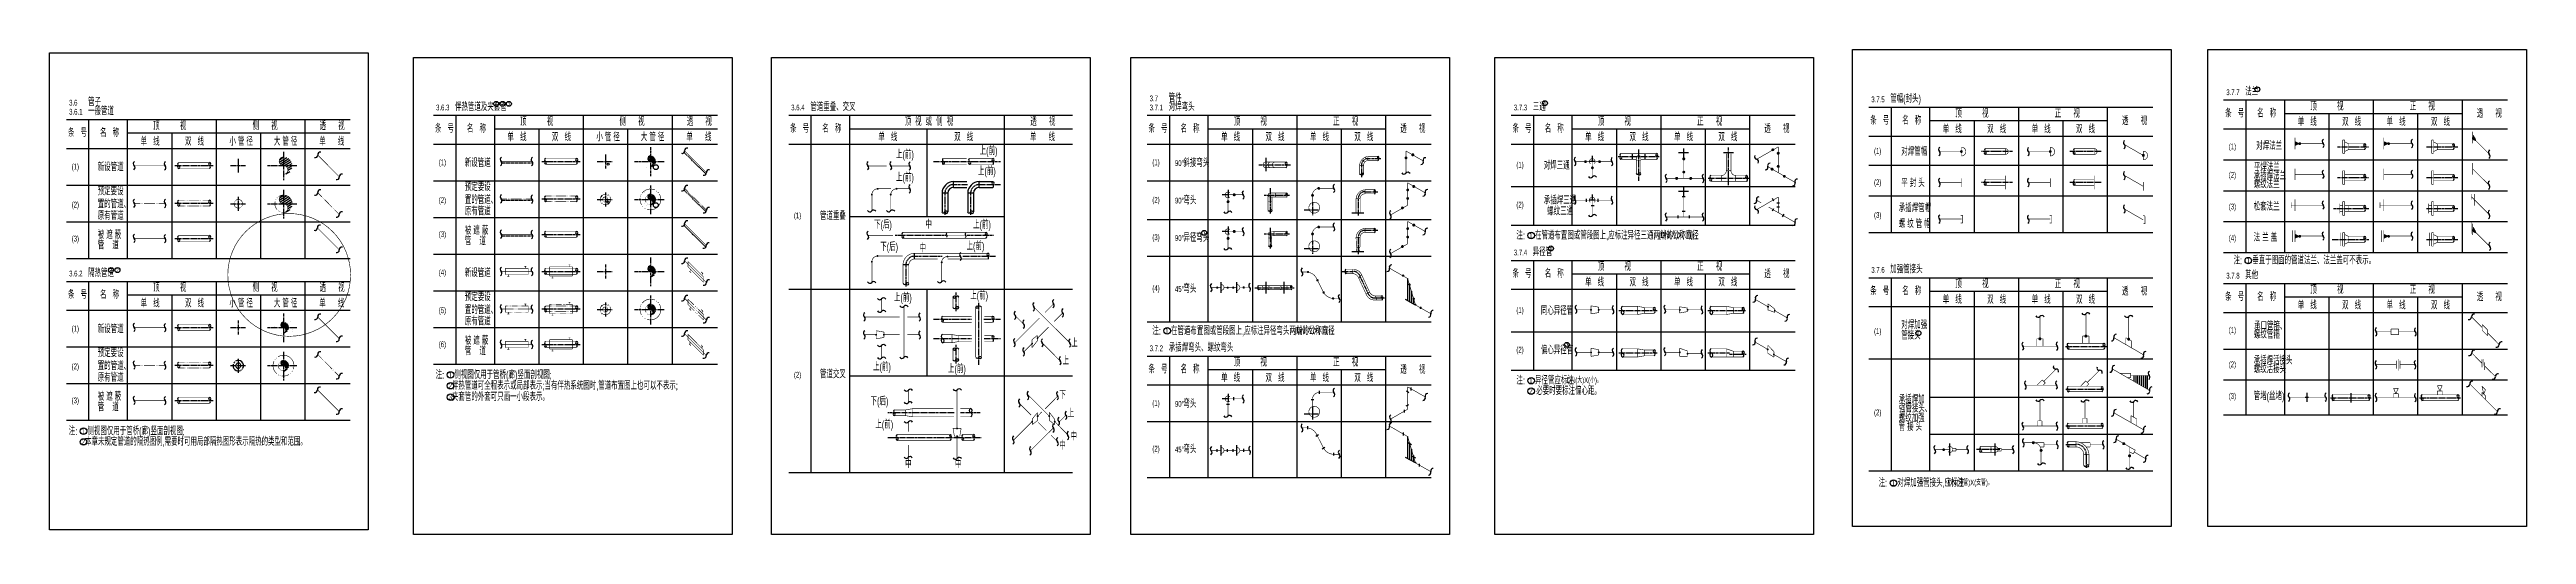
# Model space of a CAD drawing. Header units: inches. Extents: x -18 to 2014, y 4 to 801.
# Drawn here: x -18 to 1265, y 279 to 530 of the extents above; entities that cross this region are included whole.
import ezdxf

# ---------------------------------------------------------------- set-up
doc = ezdxf.new("R2010")
doc.units = ezdxf.units.IN
doc.header["$MEASUREMENT"] = 0
doc.linetypes.add('CENTER', pattern=[2, 1.25, -0.25, 0.25, -0.25])
doc.linetypes.add('DASHED', pattern=[0.75, 0.5, -0.25])
doc.layers.add('TEXT', color=6, linetype='Continuous')
doc.styles.get("Standard").update_dxf_attribs({"font": 'pdatxt.shx', "bigfont": 'hztxt.shx'})

msp = doc.modelspace()

# ---------------------------------------------------------------- texts
at = {"color": 3, "width": 0.62}
for s, height, p in [('3.6', 3, (-7.5, 501.3)), ('管子', 4, (2.3, 501.1)), ('一般管道', 4, (2.3, 496.4)), ('3.6.3', 3, (182.5, 498.8)), ('伴热管道及夹套管', 4, (192.3, 498.6)), ('1', 2.1, (213.1, 501.1)), ('2', 2.1, (216.4, 501.1)), ('3', 2.1, (219.7, 501.1)), ('3.6.4', 3, (366.4, 498.8)), ('管道重叠、交叉', 4, (376.3, 498.6)), ('3.7', 3, (552, 503.5)), ('3.7.1', 3, (552, 498.8)), ('管件', 4, (561.9, 503.2)), ('对焊弯头', 4, (561.9, 498.6)), ('3.7.3', 3, (740.6, 498.8)), ('三通', 4, (750.4, 498.6)), ('1', 2.1, (756.1, 501.3)), ('3.7.5', 3, (925.7, 503)), ('管帽(封头)', 4, (935.5, 502.8)), ('3.7.7', 3, (1109.5, 506.7)), ('法兰', 4, (1119.3, 506.5)), ('1', 2.1, (1125, 508.5)), ('顶          视', 4, (1153, 498.8)), ('正      视', 4, (1204.5, 498.8)), ('条   号', 4, (-8.1, 485.1)), ('3.6.1', 3, (-7.5, 496.6)), ('名   称', 4, (8.5, 485.1)), ('顶          视', 4, (36, 488.7)), ('侧      视', 4, (87.5, 488.7)), ('透      视', 4, (122.2, 488.7)), ('条   号', 4, (181.9, 487.3)), ('名   称', 4, (198.5, 487.3)), ('顶          视', 4, (226, 490.9)), ('侧      视', 4, (277.5, 490.9)), ('透      视', 4, (312.3, 490.9)), ('条   号', 4, (365.8, 487.3)), ('名   称', 4, (382.5, 487.3)), ('顶  视  或  侧  视', 4, (425.1, 490.9)), ('透      视', 4, (490.2, 490.9)), ('条   号', 4, (551.4, 487.3)), ('名   称', 4, (568, 487.3)), ('顶          视', 4, (595.5, 490.9)), ('正      视', 4, (647, 490.9)), ('透      视', 4, (681.8, 487.2)), ('条   号', 4, (739.9, 487.3)), ('名   称', 4, (756.6, 487.3)), ('顶          视', 4, (784, 490.9)), ('正      视', 4, (835.5, 490.9)), ('透      视', 4, (870.3, 487.2)), ('条   号', 4, (925.1, 491.5)), ('名   称', 4, (941.7, 491.5)), ('单   线', 4, (962.7, 487)), ('顶          视', 4, (969.2, 495.1)), ('双   线', 4, (985.7, 487)), ('单   线', 4, (1008.7, 487)), ('正      视', 4, (1020.7, 495.1)), ('双   线', 4, (1031.7, 487)), ('透      视', 4, (1055.5, 491.3)), ('条   号', 4, (1108.9, 495.2)), ('名   称', 4, (1125.5, 495.2)), ('单   线', 4, (1146.5, 490.8)), ('双   线', 4, (1169.5, 490.8)), ('单   线', 4, (1192.5, 490.8)), ('双   线', 4, (1215.5, 490.8)), ('透      视', 4, (1239.2, 495.1)), ('单   线', 4, (29.5, 480.6)), ('双   线', 4, (52.5, 480.6)), ('小 管 径', 4, (75.5, 480.6)), ('大 管 径', 4, (98.5, 480.6)), ('单      线', 4, (122, 480.6)), ('单   线', 4, (219.5, 482.9)), ('双   线', 4, (242.5, 482.9)), ('小 管 径', 4, (265.5, 482.9)), ('大 管 径', 4, (288.5, 482.9)), ('单      线', 4, (312.1, 482.9)), ('单   线', 4, (411.5, 482.9)), ('上(前)', 4, (420.7, 473.9)), ('双   线', 4, (450.8, 482.9)), ('上(前)', 4, (464, 475.8)), ('单      线', 4, (490, 482.9)), ('单   线', 4, (589, 482.9)), ('双   线', 4, (612, 482.9)), ('单   线', 4, (635, 482.9)), ('双   线', 4, (658, 482.9)), ('单   线', 4, (777.5, 482.9)), ('双   线', 4, (800.5, 482.9)), ('单   线', 4, (823.5, 482.9)), ('双   线', 4, (846.5, 482.9)), ('(1)', 3, (927.1, 476.3)), ('对焊管帽', 4, (941.2, 475.4)), ('(1)', 3, (1110.8, 478.6)), ('对焊法兰', 4, (1125, 478.4)), ('(1)', 3, (-6.2, 468.2)), ('新设管道', 4, (7.3, 467.4)), ('(1)', 3, (183.9, 470.4)), ('新设管道', 4, (197.4, 469.6)), ('上(前)', 4, (420.7, 462.1)), ('上(前)', 4, (463.1, 465.3)), ('(1)', 3, (553.4, 470.4)), ('90%%d', 3, (565.1, 470)), ('斜接弯头', 4, (569.5, 469.6)), ('(1)', 3, (741.9, 469.1)), ('对焊三通', 4, (756.1, 468.2)), ('(2)', 3, (927.1, 460.1)), ('平 封 头', 4, (941.2, 459.1)), ('(2)', 3, (1110.8, 463.9)), ('承插焊法兰', 4, (1123.7, 462.9)), ('螺纹法兰', 4, (1123.7, 458.5)), ('平焊法兰', 4, (1123.8, 467.4)), ('(2)', 3, (-6.2, 448.5)), ('预定要设', 4, (7.3, 454.9)), ('置的管道、', 4, (7.3, 448.2)), ('(2)', 3, (183.9, 450.8)), ('预定要设', 4, (197.4, 457.1)), ('原有管道', 4, (197.4, 444.5)), ('置的管道、', 4, (197.4, 450.4)), ('(2)', 3, (553.4, 451)), ('90%%d', 3, (565.1, 450.6)), ('弯头', 4, (569.5, 450.2)), ('(2)', 3, (741.9, 448.5)), ('承插焊三通', 4, (756.1, 450.2)), ('螺纹三通', 4, (757.9, 444.5)), ('承插焊管帽', 4, (939.9, 446.2)), ('(3)', 3, (1110.8, 447.5)), ('松套法兰', 4, (1123.7, 446.9)), ('原有管道', 4, (7.3, 442.2)), ('被 遮 蔽', 4, (7.3, 432.3)), ('(3)', 3, (183.9, 433.2)), ('被 遮 蔽', 4, (197.4, 434.5)), ('(1)', 3, (367.8, 442.9)), ('管道重叠', 4, (381.3, 442.1)), ('下(后)', 4, (409.3, 437.6)), ('中', 4, (435.9, 437.6)), ('上(前)', 4, (460.6, 437.6)), ('1', 2.1, (579.6, 434.3)), ('注:     在管道布置图或管段图上,应标注异径三通两端的公称直径', 4, (741.9, 432)), ('(3)', 3, (927.1, 443.1)), ('螺 纹 管 帽', 4, (939.9, 438)), ('(3)', 3, (-6.2, 430.9)), ('管    道', 4, (7.3, 426.9)), ('管    道', 4, (197.4, 429.1)), ('下(后)', 4, (412.5, 426.1)), ('中', 4, (432.9, 425.4)), ('上(前)', 4, (457.2, 426.5)), ('(3)', 3, (553.4, 431.6)), ('90%%d', 3, (565.1, 431.2)), ('异径弯头', 4, (569.5, 430.8)), ('3.7.4', 3, (740.6, 423.7)), ('1', 3, (748.6, 432.5)), ('异径管', 4, (750.4, 423.4)), ('1', 2.1, (759.2, 426.2)), ("'", 3, (815.7, 429.8)), ('[DN(大)X(小)]。', 3, (815.7, 432.8)), ('(4)', 3, (1110.8, 431.2)), ('注:     垂直于图面的管道法兰、法兰盖可不表示。', 4, (1113.3, 419.1)), ('法 兰 盖', 4, (1123.7, 430.9)), ('3.6.2', 3, (-7.5, 412.8)), ('隔热管道', 4, (2.3, 412.6)), ('1', 2.1, (13.6, 415)), ('2', 2.1, (16.9, 415)), ('(4)', 3, (183.9, 413.4)), ('新设管道', 4, (197.4, 412.6)), ('条   号', 4, (739.9, 412.2)), ('名   称', 4, (756.6, 412.2)), ('单   线', 4, (777.5, 407.7)), ('顶          视', 4, (784, 415.8)), ('双   线', 4, (800.5, 407.7)), ('单   线', 4, (823.5, 407.7)), ('正      视', 4, (835.5, 415.8)), ('双   线', 4, (846.5, 407.7)), ('透      视', 4, (870.3, 412)), ('3.7.6', 3, (925.7, 414.7)), ('加强管接头', 4, (935.5, 414.5)), ('顶          视', 4, (969.2, 406.8)), ('正      视', 4, (1020.7, 406.8)), ('3.7.8', 3, (1109.5, 411.7)), ('其他', 4, (1119.3, 411.5)), ('1', 3, (1120, 419.6)), ('条   号', 4, (-8.1, 401.3)), ('名   称', 4, (8.5, 401.3)), ('单   线', 4, (29.5, 396.8)), ('顶          视', 4, (36, 404.9)), ('双   线', 4, (52.5, 396.8)), ('小 管 径', 4, (75.5, 396.8)), ('侧      视', 4, (87.5, 404.9)), ('大 管 径', 4, (98.5, 396.8)), ('单      线', 4, (122, 396.8)), ('透      视', 4, (122.2, 404.9)), ('预定要设', 4, (197.4, 400.1)), ('置的管道、', 4, (197.4, 393.4)), ('上(前)', 4, (419.6, 399.8)), ('上(前)', 4, (459.1, 400.9)), ('(4)', 3, (553.4, 405.2)), ('45%%d', 3, (565.1, 404.8)), ('弯头', 4, (569.5, 404.4)), ('条   号', 4, (925.1, 403.2)), ('名   称', 4, (941.7, 403.2)), ('单   线', 4, (962.7, 398.7)), ('双   线', 4, (985.7, 398.7)), ('单   线', 4, (1008.7, 398.7)), ('双   线', 4, (1031.7, 398.7)), ('透      视', 4, (1055.5, 403)), ('条   号', 4, (1108.9, 400.2)), ('名   称', 4, (1125.5, 400.2)), ('单   线', 4, (1146.5, 395.8)), ('顶          视', 4, (1153, 403.8)), ('双   线', 4, (1169.5, 395.8)), ('单   线', 4, (1192.5, 395.8)), ('正      视', 4, (1204.5, 403.8)), ('双   线', 4, (1215.5, 395.8)), ('透      视', 4, (1239.2, 400.1)), ('(1)', 3, (-6.2, 384.3)), ('新设管道', 4, (7.3, 383.5)), ('(5)', 3, (183.9, 393.8)), ('原有管道', 4, (197.4, 387.5)), ('注:     在管道布置图或管段图上,应标注异径弯头两端的公称直径', 4, (553.4, 382.6)), ('1', 3, (560.1, 383.1)), ('[DN(大)X(小)]。', 3, (627.2, 383.3)), ('(1)', 3, (741.9, 393.9)), ('同心异径管', 4, (754.6, 393)), ('(1)', 3, (927.1, 383)), ('对焊加强', 4, (941.2, 385.7)), ('(1)', 3, (1110.8, 383.6)), ('承口管箍、', 4, (1123.9, 385.1)), ('螺纹管箍', 4, (1123.8, 380.7)), ('预定要设', 4, (7.3, 371.1)), ('(6)', 3, (183.9, 376.2)), ('被 遮 蔽', 4, (197.4, 377.5)), ('管    道', 4, (197.4, 372.1)), ('上', 4, (511.4, 376.3)), ('3.7.2', 3, (552, 374.1)), ('承插焊弯头、螺纹弯头', 4, (561.9, 373.9)), ("'", 3, (627.2, 380.3)), ('(2)', 3, (741.9, 373.4)), ('偏心异径管', 4, (754.6, 372.6)), ('2', 2.1, (767.5, 376.3)), ('管接头', 4, (941.2, 380.2)), ('1', 2.1, (949.6, 382.3)), ('(2)', 3, (-6.2, 364.7)), ('原有管道', 4, (7.3, 358.4)), ('置的管道、', 4, (7.3, 364.4)), ('注:     侧视图仅用于管桥(廊)竖面剖视图;', 4, (182.3, 359.8)), ('1', 3, (189, 360.3)), ('(2)', 3, (367.8, 360.4)), ('管道交叉', 4, (381.3, 360.1)), ('上(前)', 4, (408.8, 364)), ('上(前)', 4, (447.6, 362.9)), ('上', 4, (506.9, 367.1)), ('条   号', 4, (551.4, 362.7)), ('名   称', 4, (568, 362.7)), ('单   线', 4, (589, 358.2)), ('顶          视', 4, (595.5, 366.2)), ('双   线', 4, (612, 358.2)), ('单   线', 4, (635, 358.2)), ('正      视', 4, (647, 366.2)), ('双   线', 4, (658, 358.2)), ('透      视', 4, (681.8, 362.5)), ('注:     异径管应标注', 4, (741.9, 356.9)), ('1', 3, (748.6, 357.4)), ('DN(大)X(小)。', 3, (767.9, 357.6)), ('(2)', 3, (1110.8, 365.8)), ('承插焊活接头', 4, (1123.7, 367.3)), ('螺纹活接头', 4, (1123.7, 362.8)), ('(3)', 3, (-6.2, 347.1)), ('被 遮 蔽', 4, (7.3, 348.5)), ('管    道', 4, (7.3, 343.1)), ('3', 3, (189, 348.9)), ('2', 3, (189, 354.7)), ('        伴热管道可全程表示或局部表示;当有伴热系统图时,管道布置图上也可以不表示;', 4, (182.3, 354.2)), ('        夹套管的外套可只画一小段表示。', 4, (182.3, 348.4)), ('下(后)', 4, (407.5, 346.1)), ('下', 4, (505.3, 349.4)), ('(1)', 3, (553.4, 345.7)), ('90%%d', 3, (565.1, 345.3)), ('弯头', 4, (569.5, 344.9)), ('2', 3, (748.6, 352)), ('必要时要标注偏心距。', 4, (752.2, 351.5)), ('承插焊加', 4, (939.9, 347.1)), ('强管接头、', 4, (940, 342.5)), ('(3)', 3, (1110.8, 349.4)), ('管堵(丝堵)', 4, (1123.7, 348.8)), ('注:     侧视图仅用于管桥(廊)竖面剖视图;', 4, (-7.7, 330.7)), ('1', 3, (-1, 331.2)), ('上(前)', 4, (410, 334.1)), ('上', 4, (509.6, 339.9)), ('(2)', 3, (927.1, 340.9)), ('管 接 头', 4, (939.8, 332.9)), ('螺纹加强', 4, (939.9, 337.4)), ('2', 3, (-1, 325.7)), ('        本章未规定管道的隔热图例,需要时可用局部隔热图形表示隔热的类型和范围。', 4, (-7.7, 325.2)), ('中', 4, (505.2, 323.2)), ('中', 4, (511.1, 327.9)), ('(2)', 3, (553.4, 322.1)), ('45%%d', 3, (565.1, 321.7)), ('弯头', 4, (569.5, 321.3)), ('中', 4, (425.4, 313.6)), ('中', 4, (451.2, 313.6)), ('注:     对焊加强管接头,应标注', 4, (929.5, 303.9)), ('DN(母管)X(支管)。', 3, (965.3, 304.6)), ('1', 3, (936.2, 304.4))]:
    msp.add_text(s, height=height, dxfattribs=at).set_placement(p)

# ---------------------------------------------------------------- blocks, each defined once
blk = doc.blocks.new('BZH')
at = {"layer": 'TEXT', "color": 6}
for centre, start, end in [((0.53, 0.67), 120.06466, 231.50877), ((-0.56, -0.65), 296.58301, 49.03599)]:
    blk.add_arc(centre, 0.856, start, end, dxfattribs=at)
blk = doc.blocks.new('*X3')
at = {"color": 0}
for p, q in [((1613.4, 291.8), (1613.5, 291.9)), ((1613.4, 291.9), (1613.5, 291.9)), ((1614.7, 290.6), (1613.4, 291.9)), ((1613.4, 291.6), (1613.6, 291.8)), ((1613.4, 291.6), (1613.6, 291.8)), ((1613.4, 291.7), (1613.6, 291.8)), ((1613.4, 291.8), (1613.5, 291.8)), ((1614.6, 290.6), (1613.4, 291.8)), ((1614.5, 290.7), (1613.4, 291.8)), ((1613.4, 291.4), (1613.7, 291.7)), ((1613.4, 291.4), (1613.7, 291.7)), ((1613.4, 291.5), (1613.7, 291.7)), ((1613.4, 291.5), (1613.6, 291.7)), ((1614.4, 290.7), (1613.4, 291.7)), ((1614.3, 290.8), (1613.4, 291.7)), ((1613.4, 291.2), (1613.8, 291.6)), ((1613.4, 291.2), (1613.8, 291.6)), ((1613.4, 291.2), (1613.8, 291.6)), ((1613.4, 291.3), (1613.7, 291.6)), ((1614.2, 290.8), (1613.4, 291.6)), ((1614.2, 290.8), (1613.4, 291.6)), ((1614.1, 290.9), (1613.4, 291.5)), ((1614, 290.9), (1613.4, 291.5)), ((1613.9, 291), (1613.4, 291.4)), ((1613.8, 291), (1613.4, 291.4)), ((1613.7, 291), (1613.4, 291.3)), ((1613.6, 291.1), (1613.4, 291.3)), ((1613.5, 291.1), (1613.4, 291.2)), ((1613.5, 293), (1613.5, 293.1)), ((1613.6, 293), (1613.5, 293.1)), ((1613.5, 292.9), (1613.6, 293)), ((1613.5, 292.9), (1613.6, 293)), ((1613.5, 293), (1613.6, 293)), ((1613.7, 292.8), (1613.5, 293)), ((1613.6, 292.9), (1613.5, 293)), ((1613.5, 292.7), (1613.7, 292.9)), ((1613.5, 292.8), (1613.6, 292.9)), ((1613.5, 292.8), (1613.6, 292.9)), ((1613.8, 292.6), (1613.5, 292.9)), ((1613.7, 292.7), (1613.5, 292.9)), ((1613.5, 292.5), (1613.7, 292.8)), ((1613.5, 292.6), (1613.7, 292.8)), ((1613.5, 292.7), (1613.7, 292.8)), ((1613.9, 292.4), (1613.5, 292.8)), ((1613.8, 292.5), (1613.5, 292.8)), ((1613.5, 292.4), (1613.8, 292.7)), ((1613.5, 292.4), (1613.7, 292.7)), ((1613.5, 292.5), (1613.7, 292.7)), ((1614, 292.1), (1613.5, 292.7)), ((1614, 292.3), (1613.5, 292.7)), ((1613.5, 292.3), (1613.8, 292.6)), ((1613.5, 292.3), (1613.8, 292.6)), ((1614.1, 291.9), (1613.5, 292.6)), ((1614.1, 292), (1613.5, 292.6)), ((1613.5, 292.1), (1613.8, 292.5)), ((1613.5, 292.1), (1613.8, 292.5)), ((1613.5, 292.2), (1613.8, 292.5)), ((1614.2, 291.7), (1613.5, 292.5)), ((1614.2, 291.8), (1613.5, 292.5)), ((1613.5, 291.9), (1613.9, 292.4)), ((1613.5, 292), (1613.9, 292.4)), ((1613.5, 292), (1613.9, 292.4)), ((1614.3, 291.6), (1613.5, 292.4)), ((1614.3, 291.5), (1613.5, 292.4)), ((1613.5, 291.8), (1614, 292.3)), ((1613.5, 291.9), (1613.9, 292.3)), ((1613.5, 291.9), (1613.9, 292.3)), ((1614.4, 291.4), (1613.5, 292.3)), ((1614.5, 291.3), (1613.5, 292.3)), ((1614.5, 291.2), (1613.5, 292.2)), ((1614.6, 291.1), (1613.5, 292.2)), ((1614.6, 291), (1613.5, 292.1)), ((1614.7, 290.8), (1613.5, 292.1)), ((1614.7, 290.7), (1613.5, 292)), ((1614.8, 290.6), (1613.5, 292)), ((1614.8, 290.6), (1613.5, 291.9)), ((1613.5, 291.1), (1613.9, 291.5)), ((1613.5, 291.1), (1613.9, 291.5)), ((1613.5, 291.1), (1613.9, 291.5)), ((1613.6, 291.8), (1614, 292.2)), ((1613.6, 291.8), (1614, 292.2)), ((1613.6, 291.8), (1614, 292.2)), ((1613.6, 291.7), (1614, 292.1)), ((1613.6, 291.1), (1613.9, 291.5)), ((1613.6, 291.1), (1614, 291.4)), ((1613.7, 291.7), (1614.1, 292.1)), ((1613.7, 291.7), (1614, 292.1)), ((1613.7, 291.6), (1614.1, 292)), ((1613.7, 291.7), (1614.1, 292)), ((1613.7, 291.1), (1614, 291.4)), ((1613.7, 291), (1614, 291.4)), ((1613.7, 291), (1614, 291.3)), ((1613.8, 291.6), (1614.1, 292)), ((1613.8, 291.6), (1614.2, 291.9)), ((1613.8, 291.6), (1614.1, 291.9)), ((1613.8, 291), (1614.1, 291.3)), ((1613.8, 291), (1614.1, 291.3)), ((1613.8, 291), (1614.1, 291.3)), ((1613.9, 291.5), (1614.2, 291.8)), ((1613.9, 291.5), (1614.2, 291.8)), ((1613.9, 291.5), (1614.2, 291.8)), ((1613.9, 291.5), (1614.2, 291.7)), ((1613.9, 291), (1614.1, 291.2)), ((1613.9, 290.9), (1614.2, 291.2)), ((1613.9, 290.9), (1614.2, 291.2)), ((1614, 291.4), (1614.2, 291.7)), ((1614, 291.4), (1614.3, 291.7)), ((1614, 291.4), (1614.3, 291.6)), ((1614, 291.3), (1614.3, 291.6)), ((1614, 290.9), (1614.2, 291.2)), ((1614, 290.9), (1614.3, 291.1)), ((1614.1, 291.3), (1614.3, 291.6)), ((1614.1, 291.3), (1614.3, 291.5)), ((1614.1, 291.3), (1614.4, 291.5)), ((1614.1, 291.2), (1614.4, 291.5)), ((1614.1, 290.9), (1614.3, 291.1)), ((1614.1, 290.9), (1614.3, 291.1)), ((1614.1, 290.9), (1614.3, 291.1)), ((1614.2, 291.2), (1614.4, 291.4)), ((1614.2, 291.2), (1614.4, 291.4)), ((1614.2, 291.2), (1614.4, 291.4)), ((1614.2, 290.8), (1614.4, 291)), ((1614.2, 290.8), (1614.4, 291)), ((1614.2, 290.8), (1614.4, 291)), ((1614.3, 291.1), (1614.4, 291.3)), ((1614.3, 291.1), (1614.5, 291.3)), ((1614.3, 291.1), (1614.5, 291.2)), ((1614.3, 291.1), (1614.5, 291.2)), ((1614.3, 290.8), (1614.4, 290.9)), ((1614.3, 290.8), (1614.5, 290.9)), ((1614.4, 291), (1614.5, 291.2)), ((1614.4, 291), (1614.5, 291.1)), ((1614.4, 291), (1614.5, 291.1)), ((1614.4, 290.9), (1614.6, 291.1)), ((1614.4, 290.8), (1614.5, 290.9)), ((1614.4, 290.7), (1614.5, 290.9)), ((1614.4, 290.7), (1614.5, 290.8)), ((1614.5, 290.9), (1614.6, 291)), ((1614.5, 290.9), (1614.6, 291)), ((1614.5, 290.9), (1614.6, 291)), ((1614.5, 290.8), (1614.6, 290.9)), ((1614.5, 290.7), (1614.6, 290.8)), ((1614.5, 290.7), (1614.6, 290.8)), ((1614.5, 290.7), (1614.6, 290.8)), ((1614.6, 290.8), (1614.7, 290.9)), ((1614.6, 290.8), (1614.7, 290.9)), ((1614.6, 290.8), (1614.7, 290.8)), ((1614.6, 290.7), (1614.7, 290.7)), ((1614.6, 290.6), (1614.7, 290.7)), ((1614.7, 290.7), (1614.7, 290.8)), ((1614.7, 290.7), (1614.7, 290.8)), ((1614.7, 290.6), (1614.7, 290.7)), ((1614.7, 290.7), (1614.7, 290.7)), ((1614.7, 290.6), (1614.7, 290.7)), ((1614.7, 290.7), (1614.8, 290.7)), ((1614.7, 290.6), (1614.8, 290.6)), ((1614.8, 290.6), (1614.8, 290.7)), ((1614.8, 290.6), (1614.8, 290.6)), ((1614.8, 290.6), (1614.8, 290.6)), ((1614.8, 290.6), (1614.8, 290.6))]:
    blk.add_line(p, q, dxfattribs=at)

# ---------------------------------------------------------------- linework, layer by layer
at = {"color": 3}
for p, q in [((-17.6, 528.6), (147.4, 528.6)), ((-17.6, 281.6), (-17.6, 528.6)), ((147.4, 528.6), (147.4, 281.6)), ((170.9, 526.2), (335.9, 526.2)), ((170.9, 279.2), (170.9, 526.2)), ((335.9, 526.2), (335.9, 279.2)), ((356.2, 279.2), (356.2, 526.2)), ((356.2, 526.2), (521.2, 526.2)), ((521.2, 526.2), (521.2, 279.2)), ((542.2, 526.2), (707.2, 526.2)), ((542.2, 279.2), (542.2, 526.2)), ((707.2, 526.2), (707.2, 279.2)), ((730.7, 526.2), (895.7, 526.2)), ((730.7, 279.2), (730.7, 526.2)), ((895.7, 526.2), (895.7, 279.2)), ((915.9, 530.3), (1080.9, 530.3)), ((915.9, 283.3), (915.9, 530.3)), ((1080.9, 530.3), (1080.9, 283.3)), ((1099.9, 530.3), (1264.9, 530.3)), ((1099.9, 283.3), (1099.9, 530.3)), ((1264.9, 530.3), (1264.9, 283.3)), ((924.4, 500.4), (1071.4, 500.4)), ((935.9, 500.4), (935.9, 435.5)), ((955.9, 500.4), (955.9, 435.5)), ((1001.9, 500.4), (1001.9, 435.5)), ((1047.9, 500.4), (1047.9, 435.5)), ((1108.1, 504.2), (1255.1, 504.2)), ((1119.6, 504.2), (1119.6, 425.2)), ((1139.6, 504.2), (1139.6, 425.2)), ((1185.6, 504.2), (1185.6, 425.2)), ((1231.6, 504.2), (1231.6, 425.2)), ((-8.9, 494), (138.1, 494)), ((2.6, 494), (2.6, 422.1)), ((22.6, 494), (22.6, 422.1)), ((68.6, 494), (68.6, 422.1)), ((114.6, 494), (114.6, 422.1)), ((181.2, 496.3), (328.2, 496.3)), ((192.7, 496.3), (192.7, 367.3)), ((212.7, 496.3), (212.7, 367.3)), ((212.7, 489.3), (328.2, 489.3)), ((235.7, 489.3), (235.7, 367.3)), ((258.7, 496.3), (258.7, 367.3)), ((281.7, 489.3), (281.7, 367.3)), ((304.7, 496.3), (304.7, 367.3)), ((365.1, 496.3), (512.1, 496.3)), ((376.6, 496.3), (376.6, 311.3)), ((396.6, 496.3), (396.6, 311.3)), ((396.6, 489.3), (512.1, 489.3)), ((436.6, 489.3), (436.6, 443.8)), ((476.6, 496.3), (476.6, 311.3)), ((550.7, 496.3), (697.7, 496.3)), ((562.2, 496.3), (562.2, 389.3)), ((582.2, 496.3), (582.2, 389.3)), ((582.2, 489.3), (674.2, 489.3)), ((605.2, 489.3), (605.2, 389.3)), ((628.2, 496.3), (628.2, 389.3)), ((651.2, 489.3), (651.2, 389.3)), ((674.2, 496.3), (674.2, 389.3)), ((739.2, 496.3), (886.2, 496.3)), ((750.7, 496.3), (750.7, 439.3)), ((770.7, 496.3), (770.7, 439.3)), ((770.7, 489.3), (862.7, 489.3)), ((793.7, 489.3), (793.7, 439.3)), ((816.7, 496.3), (816.7, 439.3)), ((839.7, 489.3), (839.7, 439.3)), ((862.7, 496.3), (862.7, 439.3)), ((955.9, 493.5), (1047.9, 493.5)), ((978.9, 493.5), (978.9, 435.5)), ((1024.9, 493.5), (1024.9, 435.5)), ((1108.1, 489.2), (1255.1, 489.2)), ((1139.6, 497.2), (1231.6, 497.2)), ((1162.6, 497.2), (1162.6, 425.2)), ((1208.6, 497.2), (1208.6, 425.2)), ((-8.9, 479.1), (138.1, 479.1)), ((22.6, 487.1), (138.1, 487.1)), ((45.6, 487.1), (45.6, 422.1)), ((91.6, 487.1), (91.6, 422.1)), ((103.9, 474.7), (101.4, 473.1)), ((181.2, 481.3), (328.2, 481.3)), ((294.6, 474.9), (292.2, 473.5)), ((293.8, 475.1), (292.3, 474.2)), ((365.1, 481.3), (512.1, 481.3)), ((550.7, 481.3), (697.7, 481.3)), ((739.2, 481.3), (886.2, 481.3)), ((781.3, 472.3), (781.3, 475.3)), ((801.9, 476.4), (801.9, 473.4)), ((808.4, 476.4), (808.4, 473.4)), ((831, 476.8), (825.9, 476.8)), ((828.6, 474), (828.6, 479.1)), ((854.3, 476.8), (849.2, 476.8)), ((924.4, 485.5), (1071.4, 485.5)), ((1237.2, 483.9), (1237.3, 485.8)), ((1237.3, 485.8), (1237.2, 483.9)), ((1237.2, 483.9), (1238.6, 483.3)), ((1238.6, 483.3), (1237.3, 485.8)), ((105.3, 474.3), (101.3, 471.9)), ((106.2, 473.7), (101.7, 471)), ((107, 473), (102.6, 470.4)), ((107.5, 472.2), (104.1, 470.1)), ((106.7, 467), (104.7, 465.8)), ((107.9, 471.2), (105.1, 469.5)), ((108, 470.1), (105.6, 468.7)), ((107.8, 468.8), (105.7, 467.6)), ((181.2, 462.3), (328.2, 462.3)), ((295.2, 474.6), (292.5, 472.9)), ((295.6, 474.1), (293, 472.5)), ((295.9, 473.6), (293.9, 472.4)), ((295.5, 470.5), (294.3, 469.8)), ((296.2, 473), (294.5, 472)), ((296.2, 472.4), (294.8, 471.5)), ((296.1, 471.6), (294.9, 470.9)), ((450.5, 458.9), (450.5, 461.9)), ((463.8, 458.9), (463.8, 461.9)), ((550.7, 462.3), (697.7, 462.3)), ((782.7, 472.3), (779.7, 472.3)), ((924.4, 470.5), (1071.4, 470.5)), ((1108.1, 473.2), (1255.1, 473.2)), ((-8.9, 460.1), (138.1, 460.1)), ((105.3, 454.6), (101.3, 452.2)), ((103.9, 454.9), (101.4, 453.4)), ((106.2, 454), (101.7, 451.3)), ((107, 453.3), (102.6, 450.6)), ((107.5, 452.4), (104.1, 450.3)), ((107.9, 451.5), (105.1, 449.8)), ((108, 450.4), (105.6, 448.9)), ((107.8, 449.1), (105.7, 447.8)), ((294.6, 455.1), (292.2, 453.7)), ((293.8, 455.3), (292.3, 454.4)), ((295.2, 454.8), (292.5, 453.2)), ((295.6, 454.4), (293, 452.8)), ((295.9, 453.9), (293.9, 452.6)), ((295.5, 450.8), (294.3, 450.1)), ((296.2, 453.3), (294.5, 452.3)), ((296.2, 452.6), (294.8, 451.8)), ((296.1, 451.9), (294.9, 451.1)), ((447.5, 455.9), (444.5, 455.9)), ((460.8, 455.9), (457.8, 455.9)), ((592.6, 455.1), (589.5, 455.1)), ((592.6, 457.7), (592.6, 453.5)), ((739.2, 459.3), (886.2, 459.3)), ((778.3, 451.5), (778.3, 453)), ((782.7, 452.3), (779.7, 452.3)), ((782.1, 449.3), (780.6, 449.3)), ((781.3, 452.3), (781.3, 455.3)), ((784.3, 451.5), (784.3, 453)), ((831, 456.8), (825.9, 456.8)), ((827.8, 454.2), (829.3, 454.2)), ((828.6, 454), (828.6, 459.1)), ((875.3, 451.8), (874.5, 453.1)), ((876.7, 450.9), (878.2, 450.9)), ((924.4, 454.5), (1071.4, 454.5)), ((1108.1, 457.2), (1255.1, 457.2)), ((-8.9, 441.1), (138.1, 441.1)), ((106.7, 447.3), (104.7, 446.1)), ((181.2, 443.3), (328.2, 443.3)), ((396.6, 443.8), (476.6, 443.8)), ((550.7, 442.3), (697.7, 442.3)), ((592.6, 436.1), (589.5, 436.1)), ((592.6, 438.7), (592.6, 434.5)), ((656.7, 445.8), (662.9, 445.8)), ((739.2, 439.3), (886.2, 439.3)), ((825.6, 442.9), (825.6, 444.4)), ((827.8, 446.6), (829.3, 446.6)), ((831.6, 442.9), (831.6, 444.4)), ((874.5, 446.7), (875.3, 448)), ((876.7, 448.9), (878.2, 448.9)), ((879.7, 443.7), (880.5, 445)), ((1108.1, 441.2), (1255.1, 441.2)), ((1237.3, 438.2), (1237.2, 436.2)), ((1237.2, 436.2), (1237.3, 438.2)), ((1237.2, 436.2), (1238.6, 435.6)), ((1238.6, 435.6), (1237.3, 438.2)), ((181.2, 424.3), (328.2, 424.3)), ((430.3, 421.8), (430.3, 424.8)), ((550.7, 423.3), (697.7, 423.3)), ((656.7, 425.8), (662.9, 425.8)), ((924.4, 435.5), (1071.4, 435.5)), ((1108.1, 425.2), (1255.1, 425.2)), ((-8.9, 422.1), (138.1, 422.1)), ((294.6, 417.9), (292.2, 416.5)), ((293.8, 418.1), (292.3, 417.2)), ((295.2, 417.6), (292.5, 415.9)), ((295.6, 417.1), (293, 415.5)), ((295.9, 416.6), (293.9, 415.4)), ((295.5, 413.5), (294.3, 412.8)), ((296.2, 416), (294.5, 415)), ((296.2, 415.4), (294.8, 414.5)), ((296.1, 414.6), (294.9, 413.9)), ((427.3, 418.8), (424.3, 418.8)), ((685.6, 411.7), (685.6, 400.2)), ((739.2, 421.1), (886.2, 421.1)), ((750.7, 421.1), (750.7, 364.2)), ((770.7, 421.1), (770.7, 364.2)), ((770.7, 414.2), (862.7, 414.2)), ((793.7, 414.2), (793.7, 364.2)), ((816.7, 421.1), (816.7, 364.2)), ((839.7, 414.2), (839.7, 364.2)), ((862.7, 421.1), (862.7, 364.2)), ((924.4, 412.1), (1071.4, 412.1)), ((935.9, 412.1), (935.9, 312.2)), ((955.9, 412.1), (955.9, 312.2)), ((1001.9, 412.1), (1001.9, 312.2)), ((1047.9, 412.1), (1047.9, 312.2)), ((-8.9, 410.2), (138.1, 410.2)), ((2.6, 410.2), (2.6, 338.3)), ((22.6, 410.2), (22.6, 338.3)), ((22.6, 403.3), (138.1, 403.3)), ((45.6, 403.3), (45.6, 338.3)), ((68.6, 410.2), (68.6, 338.3)), ((91.6, 403.3), (91.6, 338.3)), ((114.6, 410.2), (114.6, 338.3)), ((181.2, 405.3), (328.2, 405.3)), ((294.6, 398.1), (292.2, 396.7)), ((293.8, 398.3), (292.3, 397.4)), ((295.2, 397.8), (292.5, 396.2)), ((365.1, 406.3), (512.1, 406.3)), ((436.6, 406.3), (436.6, 361.3)), ((589, 404.4), (589, 409.8)), ((597.2, 404.4), (597.2, 409.8)), ((612.2, 410), (612.2, 403.9)), ((621.5, 410), (621.5, 403.9)), ((689.7, 398), (684.5, 400.8)), ((686.6, 408.4), (686.6, 399.7)), ((687.6, 405.1), (687.6, 399.2)), ((688.6, 401.8), (688.6, 398.6)), ((688.6, 401.8), (688.6, 400.2)), ((689.6, 398.5), (689.6, 398.1)), ((739.2, 406.2), (886.2, 406.2)), ((955.9, 405.2), (1047.9, 405.2)), ((978.9, 405.2), (978.9, 312.2)), ((1024.9, 405.2), (1024.9, 312.2)), ((1108.1, 409.2), (1255.1, 409.2)), ((1119.6, 409.2), (1119.6, 341.2)), ((1139.6, 409.2), (1139.6, 341.2)), ((1139.6, 402.2), (1231.6, 402.2)), ((1162.6, 402.2), (1162.6, 341.2)), ((1185.6, 409.2), (1185.6, 341.2)), ((1208.6, 402.2), (1208.6, 341.2)), ((1231.6, 409.2), (1231.6, 341.2)), ((-8.9, 395.3), (138.1, 395.3)), ((103.7, 389), (102.2, 388.1)), ((104.6, 388.8), (102.2, 387.4)), ((105.1, 388.5), (102.4, 386.9)), ((105.6, 388.1), (102.9, 386.5)), ((105.9, 387.6), (103.8, 386.3)), ((106.1, 387), (104.4, 386)), ((106.2, 386.3), (104.8, 385.5)), ((106.1, 385.6), (104.8, 384.8)), ((181.2, 386.3), (328.2, 386.3)), ((295.6, 397.4), (293, 395.8)), ((295.9, 396.9), (293.9, 395.6)), ((295.5, 393.8), (294.3, 393.1)), ((296.2, 396.3), (294.5, 395.3)), ((296.2, 395.6), (294.8, 394.8)), ((296.1, 394.9), (294.9, 394.1)), ((550.7, 389.3), (697.7, 389.3)), ((924.4, 397.2), (1071.4, 397.2)), ((1108.1, 394.2), (1255.1, 394.2)), ((-8.9, 376.3), (138.1, 376.3)), ((105.4, 384.5), (104.2, 383.8)), ((739.2, 384.2), (886.2, 384.2)), ((1108.1, 375.2), (1255.1, 375.2)), ((103.7, 369.3), (102.2, 368.4)), ((104.6, 369.1), (102.2, 367.7)), ((105.1, 368.7), (102.4, 367.1)), ((105.6, 368.3), (102.9, 366.7)), ((105.9, 367.8), (103.8, 366.6)), ((105.4, 364.7), (104.2, 364)), ((106.1, 367.2), (104.4, 366.2)), ((106.2, 366.6), (104.8, 365.7)), ((106.1, 365.8), (104.8, 365.1)), ((181.2, 367.3), (328.2, 367.3)), ((396.6, 361.3), (512.1, 361.3)), ((550.7, 371.6), (697.7, 371.6)), ((562.2, 371.6), (562.2, 308.7)), ((582.2, 371.6), (582.2, 308.7)), ((582.2, 364.6), (674.2, 364.6)), ((605.2, 364.6), (605.2, 308.7)), ((628.2, 371.6), (628.2, 308.7)), ((651.2, 364.6), (651.2, 308.7)), ((674.2, 371.6), (674.2, 308.7)), ((739.2, 364.2), (886.2, 364.2)), ((924.4, 370.2), (1071.4, 370.2)), ((1061.6, 361.5), (1061.6, 358.5)), ((1062.6, 361.5), (1062.6, 358)), ((1063.6, 361.5), (1063.6, 357.4)), ((1064.6, 361.5), (1064.6, 356.8)), ((1065.6, 361.5), (1065.6, 356.2)), ((1066.6, 361.5), (1066.6, 355.7)), ((1067.6, 361.5), (1067.6, 355.1)), ((1068.6, 361.5), (1068.6, 354.5)), ((1108.1, 359.2), (1255.1, 359.2)), ((-8.9, 357.3), (138.1, 357.3)), ((550.7, 356.6), (697.7, 356.6)), ((592.6, 349.4), (589.5, 349.4)), ((593.3, 346.4), (591.8, 346.4)), ((592.6, 352), (592.6, 347.9)), ((595.6, 348.7), (595.6, 350.2)), ((637.1, 348.9), (635.6, 348.9)), ((640, 352), (640, 353.5)), ((684.9, 345.8), (686.3, 346.5)), ((685, 353.6), (686.3, 352.7)), ((687.5, 353.8), (687.5, 355.3)), ((955.9, 350.2), (1071.4, 350.2)), ((1150.4, 350.3), (1152, 350.3)), ((1151.2, 352.6), (1151.2, 347.9)), ((1173.2, 350), (1174.8, 350)), ((1174, 352.3), (1174, 347.6)), ((-8.9, 338.3), (138.1, 338.3)), ((550.7, 337.6), (697.7, 337.6)), ((634, 333.7), (634, 335.2)), ((684, 342.3), (684, 343.8)), ((1108.1, 341.2), (1255.1, 341.2)), ((587, 321.9), (587, 323.4)), ((589, 320), (589, 325.5)), ((592.4, 321.9), (592.4, 323.4)), ((595.3, 321.9), (595.3, 323.4)), ((597.2, 320), (597.2, 325.5)), ((600.7, 322), (600.7, 323.5)), ((638, 330), (639.4, 330.9)), ((641.3, 323.6), (642.7, 324.4)), ((647.4, 320), (647.4, 321.5)), ((683.5, 330.4), (683.5, 331.9)), ((685.6, 329.9), (685.6, 318.4)), ((685.6, 326.9), (687.6, 325.8)), ((686.6, 326.6), (686.6, 317.9)), ((687.6, 323.3), (687.6, 317.4)), ((955.9, 331.2), (1071.4, 331.2)), ((966.4, 320), (966.4, 326.3)), ((989.8, 320), (989.8, 326.3)), ((365.1, 311.3), (512.1, 311.3)), ((550.7, 308.7), (697.7, 308.7)), ((689.7, 316.2), (684.5, 319)), ((687.9, 319.7), (689.7, 318.8)), ((688.6, 320), (688.6, 316.8)), ((688.6, 320), (688.6, 318.4)), ((689.6, 316.6), (689.6, 316.3)), ((691.8, 314.3), (691.8, 315.8)), ((924.4, 312.2), (1071.4, 312.2)), ((1080.9, 283.3), (915.9, 283.3)), ((1264.9, 283.3), (1099.9, 283.3)), ((147.4, 281.6), (-17.6, 281.6)), ((335.9, 279.2), (170.9, 279.2)), ((521.2, 279.2), (356.2, 279.2)), ((707.2, 279.2), (542.2, 279.2)), ((895.7, 279.2), (730.7, 279.2))]:
    msp.add_line(p, q, dxfattribs=at)
at = {"color": 3, "linetype": 'CENTER'}
for p, q in [((103.5, 477.4), (103.5, 462.6)), ((270.2, 476), (270.2, 468.6)), ((293.5, 479.7), (293.5, 464.8)), ((794.6, 474.9), (815.8, 474.9)), ((805.2, 478.6), (805.2, 462.3)), ((851.8, 460), (851.8, 479.8)), ((998.8, 477.5), (982.5, 477.5)), ((1044.8, 477.5), (1028.5, 477.5)), ((1167.1, 480), (1183.4, 480)), ((1213.1, 480), (1229.4, 480)), ((47.3, 470.2), (67.2, 470.2)), ((76, 470.2), (83.8, 470.2)), ((80.1, 473.8), (80.1, 466.4)), ((95.2, 470.2), (110.7, 470.2)), ((237.3, 472.4), (257.2, 472.4)), ((266, 472.4), (273.8, 472.4)), ((285.3, 472.4), (300.8, 472.4)), ((440, 472.3), (474.7, 472.3)), ((608.6, 470.6), (624.9, 470.6)), ((612.2, 474.3), (612.2, 467.4)), ((661.7, 470.4), (661.7, 464.3)), ((665.2, 473.9), (671.8, 473.9)), ((862.4, 463.6), (841.3, 463.6)), ((1167.1, 464), (1183.4, 464)), ((1213.1, 464), (1229.4, 464)), ((47.3, 450.8), (67.2, 450.8)), ((76, 450.4), (83.8, 450.4)), ((80.1, 454), (80.1, 446.6)), ((95.2, 450.4), (110.7, 450.4)), ((103.5, 457.7), (103.5, 442.8)), ((237.3, 453), (257.2, 453)), ((266, 452.7), (273.8, 452.7)), ((270.2, 456.3), (270.2, 448.8)), ((285.3, 452.7), (300.8, 452.7)), ((293.5, 459.9), (293.5, 445)), ((446, 455.9), (446, 444.5)), ((450.5, 460.4), (457.7, 460.4)), ((459.3, 455.9), (459.3, 444.5)), ((463.8, 460.4), (474.7, 460.4)), ((611.3, 454.9), (624.5, 454.9)), ((614.4, 458.6), (614.4, 445.3)), ((636.3, 450.9), (636.3, 444.5)), ((660, 453.2), (660, 444.3)), ((663.5, 456.7), (670.1, 456.7)), ((998.8, 461.5), (982.5, 461.5)), ((1044.8, 461.5), (1028.5, 461.5)), ((614.4, 437.9), (614.4, 427.3)), ((632.1, 447.3), (639.8, 447.3)), ((663.5, 436.7), (670.1, 436.7)), ((1165, 448), (1183.4, 448)), ((1213.1, 448), (1229.4, 448)), ((47.3, 432.4), (67.2, 432.4)), ((237.3, 434.6), (257.2, 434.6)), ((420.2, 434.1), (446.4, 434.1)), ((430.3, 423.3), (444.6, 423.3)), ((455.2, 423.3), (472.1, 423.3)), ((457.4, 434.1), (471.2, 434.1)), ((611.3, 434.9), (624.5, 434.9)), ((632.1, 427.3), (639.8, 427.3)), ((636.3, 430.9), (636.3, 424.5)), ((660, 433.2), (660, 424.3)), ((1164.4, 432), (1183.4, 432)), ((1213.1, 432), (1229.4, 432)), ((237.3, 415.4), (257.2, 415.4)), ((266, 415.4), (273.8, 415.4)), ((270.2, 419), (270.2, 411.6)), ((285.3, 415.4), (300.8, 415.4)), ((293.5, 422.7), (293.5, 407.8)), ((425.8, 418.8), (425.8, 407.4)), ((651.6, 415.4), (657.6, 415.4)), ((660.7, 413.3), (665.2, 403.7)), ((270.2, 399.3), (270.2, 391.8)), ((293.5, 402.9), (293.5, 388)), ((451.7, 404.5), (451.7, 394.5)), ((463.4, 399.2), (463.4, 367)), ((606.4, 406.9), (626.8, 406.9)), ((668.4, 401.7), (673.8, 401.7)), ((47.3, 386.4), (67.2, 386.4)), ((76, 386.4), (83.8, 386.4)), ((80.1, 390), (80.1, 382.5)), ((95.2, 386.4), (110.7, 386.4)), ((103.5, 393.6), (103.5, 378.7)), ((237.3, 396), (257.2, 396)), ((266, 395.7), (273.8, 395.7)), ((285.3, 395.7), (300.8, 395.7)), ((440, 390.6), (459.9, 390.6)), ((466.1, 390.6), (474.7, 390.6)), ((795, 395.2), (814.9, 395.2)), ((841, 395.2), (860.9, 395.2)), ((103.5, 373.8), (103.5, 359)), ((237.3, 377.6), (257.2, 377.6)), ((440, 380.6), (459.9, 380.6)), ((451.7, 377.4), (451.7, 367.5)), ((466.4, 380.6), (474.7, 380.6)), ((795, 373.2), (814.9, 373.2)), ((841, 373.2), (852.4, 373.2)), ((852.3, 372.6), (860.9, 372.6)), ((1026.3, 376.6), (1047.4, 376.6)), ((47.3, 366.9), (67.2, 366.9)), ((76, 366.6), (83.8, 366.6)), ((80.1, 370.2), (80.1, 362.8)), ((95.2, 366.6), (110.7, 366.6)), ((47.3, 348.6), (67.2, 348.6)), ((1026.4, 354.4), (1046.3, 354.4)), ((1163.4, 350), (1184.6, 350)), ((1209.5, 350), (1230.7, 350)), ((450.7, 342.2), (416.5, 342.2)), ((464.2, 342.2), (454, 342.2)), ((632.1, 341.7), (639.8, 341.7)), ((636.3, 345.2), (636.3, 338.8)), ((1026.4, 335.4), (1046.3, 335.4)), ((416.4, 329.4), (464.7, 329.4)), ((992.3, 323.2), (980.2, 323.2)), ((1026.4, 325.8), (1032, 325.8)), ((1037, 320.8), (1037, 313.7))]:
    msp.add_line(p, q, dxfattribs=at)
at = {"color": 3, "linetype": 'DASHED'}
for p, q in [((322.2, 465.9), (310.9, 477.1)), ((216.5, 471.6), (232.5, 471.6)), ((216.5, 452.3), (232.5, 452.3)), ((322.2, 446.4), (310.9, 457.6)), ((322.1, 428.1), (310.8, 439.3)), ((216.5, 433.8), (232.5, 433.8))]:
    msp.add_line(p, q, dxfattribs=at)
at = {"color": 3, "linetype": 'Continuous'}
for p, q in [((450.5, 461.9), (457.4, 461.9)), ((463.8, 461.9), (470.8, 461.9)), ((444.5, 455.9), (444.5, 446.2)), ((447.5, 455.9), (447.5, 446.2)), ((450.5, 458.9), (457.4, 458.9)), ((457.8, 455.9), (457.8, 446.2)), ((460.8, 455.9), (460.8, 446.2)), ((463.8, 458.9), (470.8, 458.9))]:
    msp.add_line(p, q, dxfattribs=at)
at = {"color": 3}
for points, const_width in [([(1237.1, 487.7), (1237.1, 481.7)], 0.3), ([(121.2, 475.7), (132.4, 464.4)], 0.3), ([(311.2, 477.9), (322.5, 466.6)], 0.3), ([(665.3, 472.9), (663.6, 474.5)], 0.3), ([(684.7, 477.8), (684.7, 466.3)], 0.3), ([(693.7, 472.6), (684.7, 477.8)], 0.3), ([(828.6, 475.4), (828.6, 463.6)], 0.3), ([(866.3, 473.5), (877.5, 479.9)], 0.3), ([(877.5, 479.9), (877.5, 466.5)], 0.3), ([(961.1, 477.5), (972.4, 477.5)], 0.3), ([(972.4, 479.7), (972.4, 475.2)], 0.3), ([(995.1, 476), (995.1, 479)], 0.3), ([(1007.1, 477.5), (1018.4, 477.5)], 0.3), ([(1018.4, 479.7), (1018.4, 475.2)], 0.3), ([(1041.1, 476), (1041.1, 479)], 0.3), ([(1056.8, 481.1), (1066.5, 475.5)], 0.3), ([(1066.5, 477.7), (1066.5, 473.2)], 0.3), ([(1145.1, 484.7), (1145.1, 478.7)], 0.3), ([(1145.1, 481.7), (1159.6, 481.7)], 0.3), ([(1169.8, 483.5), (1169.8, 476.5)], 0.3), ([(1170.8, 483.5), (1170.8, 476.5)], 0.3), ([(1172.8, 481.5), (1170.8, 482.5)], 0.3), ([(1170.8, 477.5), (1172.8, 478.5)], 0.3), ([(1172.8, 481.5), (1172.8, 478.5)], 0.3), ([(1191.1, 484.7), (1191.1, 478.7)], 0.3), ([(1191.1, 481.7), (1205.6, 481.7)], 0.3), ([(1215.8, 483.5), (1215.8, 476.5)], 0.3), ([(1216.8, 483.5), (1216.8, 476.5)], 0.3), ([(1218.8, 481.5), (1216.8, 482.5)], 0.3), ([(1216.8, 477.5), (1218.8, 478.5)], 0.3), ([(1218.8, 481.5), (1218.8, 478.5)], 0.3), ([(1237.1, 484.7), (1245.6, 476.2)], 0.3), ([(26.2, 470.1), (42.1, 470.1)], 0.3), ([(216.2, 472.4), (232.2, 472.4)], 0.3), ([(406.1, 470), (415.9, 470)], 0.3), ([(418, 470), (427.7, 470)], 0.3), ([(662.8, 470.4), (660.7, 470.1)], 0.3), ([(663.4, 472), (661.8, 473.1)], 0.3), ([(779.7, 472.3), (772.3, 472.3)], 0.3), ([(781.3, 464.4), (781.3, 472.3)], 0.3), ([(782.9, 472.3), (791.4, 472.3)], 0.3), ([(806.4, 473), (804, 473)], 0.24), ([(819.5, 463.6), (838.6, 463.6)], 0.3), ([(848.2, 465.1), (848.2, 462.1)], 0.3), ([(850.6, 467.6), (853, 467.6)], 0.24), ([(855.5, 465.1), (855.5, 462.1)], 0.3), ([(872.1, 469.7), (886.2, 461.5)], 0.3), ([(972.4, 463.7), (972.4, 459.2)], 0.3), ([(995.1, 458), (995.1, 465)], 0.3), ([(1018.4, 463.7), (1018.4, 459.2)], 0.3), ([(1041.1, 458), (1041.1, 465)], 0.3), ([(1056.8, 465.1), (1066.5, 459.5)], 0.3), ([(1066.5, 461.7), (1066.5, 457.2)], 0.3), ([(1145.1, 468.7), (1145.1, 462.7)], 0.3), ([(1145.1, 465.7), (1159.6, 465.7)], 0.3), ([(1169.8, 467.5), (1169.8, 460.5)], 0.3), ([(1170.8, 467.5), (1170.8, 460.5)], 0.3), ([(1191.1, 468.7), (1191.1, 462.7)], 0.3), ([(1191.1, 465.7), (1205.6, 465.7)], 0.3), ([(1215.8, 467.5), (1215.8, 460.5)], 0.3), ([(1216.8, 467.5), (1216.8, 460.5)], 0.3), ([(1237.1, 471.5), (1237.1, 465.5)], 0.3), ([(1237.1, 468.5), (1245.6, 460.1)], 0.3), ([(26.2, 450.7), (29.3, 450.7)], 0.3), ([(29.8, 450.7), (30.1, 450.7)], 0.3), ([(30.6, 450.7), (30.8, 450.7)], 0.3), ([(31.3, 450.7), (36.9, 450.7)], 0.3), ([(37.5, 450.7), (37.7, 450.7)], 0.3), ([(38.2, 450.7), (38.4, 450.7)], 0.3), ([(38.9, 450.7), (42.1, 450.7)], 0.3), ([(49.1, 449.3), (52.3, 449.3)], 0.3), ([(49.2, 452.3), (52.4, 452.3)], 0.3), ([(52.8, 449.3), (53.1, 449.3)], 0.3), ([(52.9, 452.3), (53.2, 452.3)], 0.3), ([(53.5, 449.3), (53.8, 449.3)], 0.3), ([(53.6, 452.3), (53.9, 452.3)], 0.3), ([(54.3, 449.3), (59.9, 449.3)], 0.3), ([(54.4, 452.3), (59.9, 452.3)], 0.3), ([(60.4, 449.3), (60.7, 449.3)], 0.3), ([(60.5, 452.3), (60.7, 452.3)], 0.3), ([(61.2, 449.3), (61.4, 449.3)], 0.3), ([(61.3, 452.3), (61.5, 452.3)], 0.3), ([(61.9, 449.3), (65.1, 449.3)], 0.3), ([(61.9, 452.3), (65.2, 452.3)], 0.3), ([(121.2, 456.2), (123.4, 454)], 0.3), ([(123.7, 453.6), (123.9, 453.4)], 0.3), ([(124.3, 453.1), (124.4, 452.9)], 0.3), ([(124.8, 452.6), (128.7, 448.6)], 0.3), ([(216.2, 452.9), (219.3, 452.9)], 0.3), ([(219.8, 452.9), (220.1, 452.9)], 0.3), ([(220.6, 452.9), (220.9, 452.9)], 0.3), ([(221.3, 452.9), (226.9, 452.9)], 0.3), ([(227.5, 452.9), (227.7, 452.9)], 0.3), ([(228.3, 452.9), (228.5, 452.9)], 0.3), ([(228.9, 452.9), (232.2, 452.9)], 0.3), ([(239.2, 451.5), (242.3, 451.5)], 0.3), ([(239.3, 454.5), (242.4, 454.5)], 0.3), ([(242.8, 451.5), (243.1, 451.5)], 0.3), ([(242.9, 454.5), (243.2, 454.5)], 0.3), ([(243.6, 451.5), (243.8, 451.5)], 0.3), ([(243.7, 454.5), (243.9, 454.5)], 0.3), ([(244.4, 454.5), (250, 454.5)], 0.3), ([(244.3, 451.5), (249.9, 451.5)], 0.3), ([(250.5, 451.5), (250.7, 451.5)], 0.3), ([(250.6, 454.5), (250.8, 454.5)], 0.3), ([(251.2, 451.5), (251.4, 451.5)], 0.3), ([(251.3, 454.5), (251.5, 454.5)], 0.3), ([(251.9, 451.5), (255.1, 451.5)], 0.3), ([(252, 454.5), (255.2, 454.5)], 0.3), ([(311.2, 458.5), (313.4, 456.2)], 0.3), ([(313.8, 455.9), (314, 455.7)], 0.3), ([(314.3, 455.4), (314.5, 455.2)], 0.3), ([(314.8, 454.8), (318.8, 450.9)], 0.3), ([(319.2, 450.5), (319.3, 450.3)], 0.3), ([(319.7, 449.9), (319.9, 449.8)], 0.3), ([(320.2, 449.5), (322.5, 447.2)], 0.3), ([(408.2, 455.2), (408.2, 446.8)], 0.3), ([(411.2, 458.2), (418, 458.2)], 0.3), ([(418, 455.2), (418, 446.8)], 0.3), ([(421, 458.2), (427.7, 458.2)], 0.3), ([(600.4, 455.1), (592.6, 455.1)], 0.3), ([(592.6, 453.5), (592.6, 446.1)], 0.3), ([(613.3, 451.6), (615.4, 451.6)], 0.3), ([(617.3, 453.9), (617.3, 456)], 0.3), ([(636.3, 454.9), (636.3, 449.4)], 0.3), ([(647.4, 458.4), (639.8, 458.4)], 0.3), ([(661, 453.1), (659, 453.1)], 0.3), ([(663.5, 455.6), (663.5, 457.7)], 0.3), ([(676.7, 444.6), (685.6, 449.7)], 0.3), ([(685.6, 461.3), (685.6, 449.7)], 0.3), ([(694.7, 456.1), (685.6, 461.3)], 0.3), ([(779.7, 452.3), (772.3, 452.3)], 0.3), ([(781.3, 444.4), (781.3, 452.3)], 0.3), ([(782.9, 452.3), (791.4, 452.3)], 0.3), ([(828.6, 455.4), (828.6, 443.6)], 0.3), ([(866.3, 447.4), (877.5, 453.9)], 0.3), ([(866.3, 452.3), (868.7, 450.9)], 0.3), ([(877.5, 453.9), (877.5, 445.9)], 0.3), ([(961.1, 461.5), (972.4, 461.5)], 0.3), ([(1007.1, 461.5), (1018.4, 461.5)], 0.3), ([(1143.1, 451.2), (1143.1, 448.2)], 0.3), ([(1143.1, 449.7), (1159.6, 449.7)], 0.3), ([(1145.1, 452.7), (1145.1, 446.7)], 0.3), ([(1168.3, 450.5), (1168.3, 445.5)], 0.3), ([(1169.8, 451.5), (1169.8, 444.5)], 0.3), ([(1170.8, 451.5), (1170.8, 444.5)], 0.3), ([(1172.8, 449.5), (1172.8, 446.5)], 0.3), ([(1189.1, 451.2), (1189.1, 448.2)], 0.3), ([(1189.1, 449.7), (1205.6, 449.7)], 0.3), ([(1191.1, 452.7), (1191.1, 446.7)], 0.3), ([(1214.3, 450.5), (1214.3, 445.5)], 0.3), ([(1215.8, 451.5), (1215.8, 444.5)], 0.3), ([(1216.8, 451.5), (1216.8, 444.5)], 0.3), ([(1218.8, 449.5), (1218.8, 446.5)], 0.3), ([(1236.5, 455.5), (1236.5, 452.5)], 0.3), ([(1236.5, 454), (1245.6, 444.9)], 0.3), ([(1238, 455.5), (1238, 449.5)], 0.3), ([(129.1, 448.2), (129.3, 448.1)], 0.3), ([(129.7, 447.7), (129.8, 447.5)], 0.3), ([(130.1, 447.2), (132.4, 444.9)], 0.3), ([(600.4, 436.1), (592.6, 436.1)], 0.3), ([(614.4, 435.8), (616.4, 436)], 0.3), ([(616.4, 433.9), (616.4, 436)], 0.3), ([(647.4, 438.4), (639.8, 438.4)], 0.3), ([(663.5, 435.6), (663.5, 437.7)], 0.3), ([(685.6, 441.3), (685.6, 429.7)], 0.3), ([(694.7, 436.1), (685.6, 441.3)], 0.3), ([(819.5, 443.6), (838.6, 443.6)], 0.3), ([(872.6, 448.7), (886.2, 440.8)], 0.3), ([(961.1, 442.5), (972.4, 442.5)], 0.3), ([(972, 444.5), (973, 444.5)], 0.3), ([(972, 440.5), (973, 440.5)], 0.3), ([(973, 444.5), (973, 440.5)], 0.3), ([(1007.1, 442.5), (1018.4, 442.5)], 0.3), ([(1018, 444.5), (1019, 444.5)], 0.3), ([(1018, 440.5), (1019, 440.5)], 0.3), ([(1019, 444.5), (1019, 440.5)], 0.3), ([(1056.8, 447.7), (1066.5, 442.1)], 0.3), ([(1066.6, 444.5), (1067.4, 444)], 0.3), ([(1066.6, 440.5), (1067.4, 440)], 0.3), ([(1067.4, 444), (1067.4, 440)], 0.3), ([(1143.9, 436.7), (1143.9, 430.7)], 0.3), ([(1145.1, 436.7), (1145.1, 430.7)], 0.3), ([(1189.9, 436.7), (1189.9, 430.7)], 0.3), ([(1191.1, 436.7), (1191.1, 430.7)], 0.3), ([(1236.3, 441), (1236.3, 435)], 0.3), ([(1237.1, 440.2), (1237.1, 434.2)], 0.3), ([(1237.1, 437.2), (1246, 428.3)], 0.3), ([(406.1, 434.1), (419.1, 434.1)], 0.3), ([(411.2, 423.4), (424.1, 423.4)], 0.3), ([(446.9, 434.2), (456.7, 434.2)], 0.3), ([(447.3, 423.1), (454.1, 423.1)], 0.3), ([(592.6, 434.5), (592.6, 427.1)], 0.3), ([(613.5, 432.7), (615.2, 432.7)], 0.24), ([(614.4, 434.1), (616.4, 433.9)], 0.3), ([(636.3, 434.9), (636.3, 429.4)], 0.3), ([(661, 433.1), (659, 433.1)], 0.3), ([(660.9, 427.9), (659.1, 427.9)], 0.3), ([(676.7, 424.6), (685.6, 429.7)], 0.3), ([(1145.1, 433.7), (1159.6, 433.7)], 0.3), ([(1168.8, 435.5), (1168.8, 428.5)], 0.3), ([(1169.8, 435.5), (1169.8, 428.5)], 0.3), ([(1170.8, 435.5), (1170.8, 428.5)], 0.3), ([(1170.8, 435.5), (1170.8, 428.5)], 0.3), ([(1170.8, 435.5), (1170.8, 428.5)], 0.3), ([(1172.8, 433.5), (1170.8, 434.5)], 0.3), ([(1170.8, 429.5), (1172.8, 430.5)], 0.3), ([(1172.8, 433.5), (1172.8, 430.5)], 0.3), ([(1191.1, 433.7), (1205.6, 433.7)], 0.3), ([(1214.8, 435.5), (1214.8, 428.5)], 0.3), ([(1215.8, 435.5), (1215.8, 428.5)], 0.3), ([(1216.8, 435.5), (1216.8, 428.5)], 0.3), ([(1216.8, 435.5), (1216.8, 428.5)], 0.3), ([(1216.8, 435.5), (1216.8, 428.5)], 0.3), ([(1218.8, 433.5), (1216.8, 434.5)], 0.3), ([(1216.8, 429.5), (1218.8, 430.5)], 0.3), ([(1218.8, 433.5), (1218.8, 430.5)], 0.3), ([(216.2, 415.4), (232.2, 415.4)], 0.3), ([(218.4, 417), (218.4, 413.8)], 0.3), ([(218.4, 417), (230.2, 417)], 0.3), ([(218.4, 413.8), (230.2, 413.8)], 0.3), ([(220.4, 412.8), (219.4, 412.8)], 0.3), ([(219.9, 412.8), (219.9, 413.8)], 0.3), ([(228.2, 418), (229.2, 418)], 0.3), ([(228.7, 418), (228.7, 417)], 0.3), ([(230.2, 417), (230.2, 413.8)], 0.3), ([(243.3, 412), (242.3, 412)], 0.3), ([(242.8, 412), (242.8, 413)], 0.3), ([(251.1, 418.8), (252.1, 418.8)], 0.3), ([(251.6, 418.8), (251.6, 417.8)], 0.3), ([(311.2, 420.9), (322.5, 409.6)], 0.3), ([(313, 420.5), (313, 417.7)], 0.3), ([(313, 420.5), (321, 412.5)], 0.3), ([(313, 417.7), (321, 409.7)], 0.3), ([(314.6, 414.6), (313.6, 415.6)], 0.3), ([(314.1, 415.1), (314.1, 416.5)], 0.3), ([(319.8, 415.2), (320.8, 414.2)], 0.3), ([(320.3, 414.7), (320.3, 413.2)], 0.3), ([(321, 412.5), (321, 409.7)], 0.3), ([(408.2, 420.4), (408.2, 409.7)], 0.3), ([(444.3, 420.1), (444.3, 410)], 0.3), ([(630.9, 415.1), (633.1, 415.1)], 0.3), ([(638.4, 411.8), (642, 404.7)], 0.3), ([(657.3, 414.3), (656.9, 416.4)], 0.3), ([(660.3, 411.8), (661.7, 413.7)], 0.3), ([(676.2, 417.1), (685.6, 411.7)], 0.3), ([(689.7, 398), (685.6, 411.7)], 0.3), ([(218.4, 397.5), (218.4, 394.3)], 0.3), ([(218.4, 397.5), (219.6, 397.5)], 0.3), ([(220.1, 397.5), (220.4, 397.5)], 0.3), ([(220.8, 397.5), (221.1, 397.5)], 0.3), ([(221.6, 397.5), (224.7, 397.5)], 0.3), ([(225.3, 397.5), (225.6, 397.5)], 0.3), ([(226.1, 397.5), (226.3, 397.5)], 0.3), ([(226.7, 397.5), (230.2, 397.5)], 0.3), ([(228.2, 398.5), (229.2, 398.5)], 0.3), ([(228.7, 398.5), (228.7, 397.5)], 0.3), ([(230.2, 397.5), (230.2, 394.3)], 0.3), ([(239.3, 397.5), (242.4, 397.5)], 0.3), ([(241.3, 398.4), (242.4, 398.4)], 0.3), ([(242.9, 397.5), (243.2, 397.5)], 0.3), ([(242.9, 398.4), (243.2, 398.4)], 0.3), ([(243.7, 398.4), (244, 398.4)], 0.3), ([(243.7, 397.5), (243.9, 397.5)], 0.3), ([(244.4, 397.5), (250, 397.5)], 0.3), ([(244.4, 398.4), (247.6, 398.4)], 0.3), ([(248.2, 398.4), (248.5, 398.4)], 0.3), ([(249, 398.4), (249.2, 398.4)], 0.3), ([(249.6, 398.4), (253.1, 398.4)], 0.3), ([(250.6, 397.5), (250.8, 397.5)], 0.3), ([(251.1, 399.4), (252.1, 399.4)], 0.3), ([(251.3, 397.5), (251.5, 397.5)], 0.3), ([(251.6, 399.4), (251.6, 398.4)], 0.3), ([(252, 397.5), (255.2, 397.5)], 0.3), ([(311.2, 401.5), (316.4, 396.2)], 0.3), ([(313, 401), (313, 398.2)], 0.3), ([(313, 401), (316, 398.1)], 0.3), ([(313, 398.2), (316.2, 395)], 0.3), ([(413.2, 401.2), (413.2, 394.7)], 0.3), ([(497.8, 394.1), (502.3, 398.6)], 0.3), ([(583.9, 407), (589, 407)], 0.3), ([(590.5, 407), (597.2, 407)], 0.3), ([(603.8, 407.1), (598.7, 407.1)], 0.3), ([(610.5, 408), (610.5, 405.9)], 0.3), ([(623.1, 408), (623.1, 405.9)], 0.3), ([(650.1, 401.4), (647.4, 401.4)], 0.3), ([(665.9, 404.7), (664.1, 403.7)], 0.3), ([(669, 402.7), (669.5, 400.6)], 0.3), ([(697.6, 393.5), (689.7, 398)], 0.3), ([(780.5, 397.6), (780.5, 393.4)], 0.3), ([(780.5, 397.6), (784.5, 396.9)], 0.3), ([(865.5, 401), (872.2, 397.1)], 0.3), ([(872.1, 398.7), (875.6, 396)], 0.3), ([(872.2, 398.7), (872.2, 395.5)], 0.3), ([(26.2, 386.3), (42.1, 386.3)], 0.3), ([(121.2, 391.8), (132.4, 380.6)], 0.3), ([(216.2, 395.9), (222.6, 395.9)], 0.3), ([(218.4, 394.3), (221.6, 394.3)], 0.3), ([(220.4, 393.3), (219.4, 393.3)], 0.3), ([(219.9, 393.3), (219.9, 394.3)], 0.3), ([(222.1, 394.3), (222.4, 394.3)], 0.3), ([(222.9, 394.3), (223.2, 394.3)], 0.3), ([(223.2, 395.9), (223.5, 395.9)], 0.3), ([(223.6, 394.3), (226.8, 394.3)], 0.3), ([(224, 395.9), (224.2, 395.9)], 0.3), ([(224.7, 395.9), (232.2, 395.9)], 0.3), ([(227.4, 394.3), (227.7, 394.3)], 0.3), ([(228.2, 394.3), (228.4, 394.3)], 0.3), ([(228.8, 394.3), (230.2, 394.3)], 0.3), ([(239.2, 394.5), (242.3, 394.5)], 0.3), ([(241.3, 393.6), (244.5, 393.6)], 0.3), ([(243.3, 392.6), (242.3, 392.6)], 0.3), ([(242.8, 394.5), (243.1, 394.5)], 0.3), ([(242.8, 392.6), (242.8, 393.6)], 0.3), ([(243.6, 394.5), (243.8, 394.5)], 0.3), ([(244.3, 394.5), (249.9, 394.5)], 0.3), ([(245, 393.6), (245.3, 393.6)], 0.3), ([(245.8, 393.6), (246, 393.6)], 0.3), ([(246.5, 393.6), (249.7, 393.6)], 0.3), ([(250.2, 393.6), (250.5, 393.6)], 0.3), ([(250.5, 394.5), (250.7, 394.5)], 0.3), ([(251, 393.6), (251.2, 393.6)], 0.3), ([(251.2, 394.5), (251.4, 394.5)], 0.3), ([(251.7, 393.6), (253.1, 393.6)], 0.3), ([(251.9, 394.5), (255.1, 394.5)], 0.3), ([(314.6, 395.2), (313.6, 396.2)], 0.3), ([(314.1, 395.7), (314.1, 397.1)], 0.3), ([(316.7, 397.4), (317, 397)], 0.3), ([(316.8, 395.7), (316.9, 395.6)], 0.3), ([(316.8, 394.4), (317.1, 394.1)], 0.3), ([(317.3, 395.2), (317.5, 395)], 0.3), ([(317.4, 396.6), (317.8, 396.3)], 0.3), ([(317.5, 393.8), (317.8, 393.4)], 0.3), ([(318, 394.7), (322.5, 390.2)], 0.3), ([(318.3, 395.8), (321, 393.1)], 0.3), ([(318.4, 392.8), (321, 390.3)], 0.3), ([(319.8, 395.7), (320.8, 394.7)], 0.3), ([(320.3, 395.2), (320.3, 393.8)], 0.3), ([(321, 393.1), (321, 390.3)], 0.3), ([(404.3, 391.8), (422.5, 391.8)], 0.3), ([(410.4, 384.7), (414.4, 384)], 0.3), ([(410.4, 384.7), (410.4, 380.5)], 0.3), ([(424.8, 397.3), (424.8, 370.8)], 0.3), ([(426.5, 391.8), (432.9, 391.8)], 0.3), ([(482.1, 378.4), (495, 391.3)], 0.3), ([(482.3, 392.6), (486.9, 388)], 0.3), ([(492, 397), (510.8, 378.3)], 0.3), ([(494, 380.9), (499.7, 386.6)], 0.3), ([(502.6, 389.5), (507.1, 394)], 0.3), ([(772.8, 395.5), (780.5, 395.5)], 0.3), ([(784.5, 394.1), (780.5, 393.4)], 0.3), ([(784.5, 396.9), (784.5, 394.1)], 0.3), ([(784.5, 395.5), (792, 395.5)], 0.3), ([(804.7, 397.3), (804.7, 393.1)], 0.3), ([(804.7, 397.3), (808.2, 396.7)], 0.3), ([(808.2, 393.7), (804.7, 393.1)], 0.3), ([(808.2, 396.7), (808.2, 393.7)], 0.3), ([(818.8, 395.5), (826.5, 395.5)], 0.3), ([(826.5, 397.1), (830.5, 396.4)], 0.3), ([(830.5, 394.6), (826.5, 393.9)], 0.3), ([(826.5, 397.1), (826.5, 393.9)], 0.3), ([(830.5, 396.4), (830.5, 394.6)], 0.3), ([(830.5, 395.5), (838, 395.5)], 0.3), ([(850.7, 397.3), (854.2, 396.7)], 0.3), ([(850.7, 397.3), (850.7, 393.1)], 0.3), ([(854.2, 393.7), (850.7, 393.1)], 0.3), ([(854.2, 396.7), (854.2, 393.7)], 0.3), ([(875.6, 394.2), (872.1, 395.5)], 0.3), ([(875.6, 396), (875.6, 394.2)], 0.3), ([(875.7, 395.1), (882.2, 391.3)], 0.3), ([(1013, 392.1), (1013, 380.5)], 0.3), ([(1036.8, 393.5), (1036.8, 381.9)], 0.3), ([(1059, 392.1), (1059, 380.3)], 0.3), ([(1194.8, 385.6), (1194.8, 382.6)], 0.3), ([(1194.8, 385.6), (1198.8, 385.6)], 0.3), ([(1198.8, 385.6), (1198.8, 382.6)], 0.3), ([(1236.5, 391.9), (1242, 386.4)], 0.3), ([(1242, 387.9), (1242, 384.9)], 0.3), ([(1242, 387.9), (1244.8, 385.1)], 0.3), ([(1244.8, 382.1), (1242, 384.9)], 0.3), ([(1244.8, 385.1), (1244.8, 382.1)], 0.3), ([(121.2, 372.4), (123.4, 370.2)], 0.3), ([(220.4, 375), (219.4, 375)], 0.3), ([(219.8, 377.6), (220.1, 377.6)], 0.3), ([(219.9, 375), (219.9, 376)], 0.3), ([(220.6, 377.6), (220.9, 377.6)], 0.3), ([(227.5, 377.6), (227.7, 377.6)], 0.3), ([(228.2, 380.2), (229.2, 380.2)], 0.3), ([(228.3, 377.6), (228.5, 377.6)], 0.3), ([(228.7, 380.2), (228.7, 379.2)], 0.3), ([(243.3, 374.2), (242.3, 374.2)], 0.3), ([(242.8, 374.2), (242.8, 375.2)], 0.3), ([(251.1, 381), (252.1, 381)], 0.3), ([(251.6, 381), (251.6, 380)], 0.3), ([(313, 382.8), (313, 379.9)], 0.3), ([(314.5, 376.9), (313.5, 377.9)], 0.3), ([(314, 377.4), (314, 378.8)], 0.3), ([(319.7, 377.4), (320.7, 376.4)], 0.3), ([(320.2, 376.9), (320.2, 375.5)], 0.3), ([(320.9, 374.8), (320.9, 372)], 0.3), ([(404.3, 382.6), (410.4, 382.6)], 0.3), ([(414.4, 381.2), (410.4, 380.5)], 0.3), ([(413.2, 377), (413.2, 370.6)], 0.3), ([(414.4, 384), (414.4, 381.2)], 0.3), ([(414.4, 382.6), (422.5, 382.6)], 0.3), ([(426.5, 382.6), (432.9, 382.6)], 0.3), ([(449.7, 382.7), (453.2, 382.1)], 0.3), ([(449.7, 382.7), (449.7, 378.5)], 0.3), ([(453.2, 379.1), (449.7, 378.5)], 0.3), ([(453.2, 382.1), (453.2, 379.1)], 0.3), ([(486.8, 373.7), (491.1, 378)], 0.3), ([(491.1, 380.1), (493.8, 382.2)], 0.3), ([(491.1, 380.1), (491.1, 375.9)], 0.3), ([(491.1, 375.9), (493.8, 379.4)], 0.3), ([(493.8, 382.2), (493.8, 379.4)], 0.3), ([(496.4, 378.4), (505.7, 369)], 0.3), ([(772.8, 373.5), (780.5, 373.5)], 0.3), ([(780.5, 375.6), (780.5, 371.4)], 0.3), ([(780.5, 375.6), (784.5, 374.9)], 0.3), ([(784.5, 372.1), (780.5, 371.4)], 0.3), ([(784.5, 374.9), (784.5, 372.1)], 0.3), ([(784.5, 373.5), (792, 373.5)], 0.3), ([(804.7, 375.3), (808.2, 374.7)], 0.3), ([(804.7, 375.3), (804.7, 371.1)], 0.3), ([(808.2, 374.7), (808.2, 371.7)], 0.3), ([(818.8, 373.5), (826.5, 373.5)], 0.3), ([(826.5, 375.6), (830.5, 374.2)], 0.3), ([(826.5, 375.6), (826.5, 371.4)], 0.3), ([(830.5, 374.2), (830.5, 371.4)], 0.3), ([(830.5, 372.8), (838, 372.8)], 0.3), ([(850.7, 375.3), (854.2, 374.1)], 0.3), ([(850.7, 375.3), (850.7, 371.1)], 0.3), ([(854.2, 374.1), (854.2, 371.1)], 0.3), ([(865.4, 378.9), (872.1, 375)], 0.3), ([(872.1, 377.2), (872.1, 373)], 0.3), ([(872.1, 377.2), (875.3, 373.8)], 0.3), ([(872.1, 373), (875.3, 371)], 0.3), ([(875.2, 372.4), (881.7, 368.7)], 0.3), ([(875.3, 373.8), (875.3, 371)], 0.3), ([(1011.4, 380.5), (1011.4, 376.7)], 0.3), ([(1014.6, 380.5), (1014.6, 376.7)], 0.3), ([(1035.2, 381.9), (1035.2, 378.1)], 0.3), ([(1038.4, 381.9), (1038.4, 378.1)], 0.3), ([(1057.5, 381.1), (1057.5, 377.5)], 0.3), ([(1060.3, 379.5), (1060.3, 375.9)], 0.3), ([(1187.1, 384.1), (1194.8, 384.1)], 0.3), ([(1194.8, 382.6), (1198.8, 382.6)], 0.3), ([(1198.8, 384.1), (1207.4, 384.1)], 0.3), ([(1236.6, 373.2), (1241.9, 367.8)], 0.3), ([(1244.8, 383.6), (1250.8, 377.5)], 0.3), ([(26.2, 366.8), (29.3, 366.8)], 0.3), ([(29.8, 366.8), (30.1, 366.8)], 0.3), ([(30.6, 366.8), (30.8, 366.8)], 0.3), ([(31.3, 366.8), (36.9, 366.8)], 0.3), ([(37.5, 366.8), (37.7, 366.8)], 0.3), ([(38.2, 366.8), (38.4, 366.8)], 0.3), ([(38.9, 366.8), (42.1, 366.8)], 0.3), ([(49.1, 365.4), (52.3, 365.4)], 0.3), ([(49.2, 368.4), (52.4, 368.4)], 0.3), ([(52.8, 365.4), (53.1, 365.4)], 0.3), ([(52.9, 368.4), (53.2, 368.4)], 0.3), ([(53.5, 365.4), (53.8, 365.4)], 0.3), ([(53.6, 368.4), (53.9, 368.4)], 0.3), ([(54.3, 365.4), (59.9, 365.4)], 0.3), ([(54.4, 368.4), (59.9, 368.4)], 0.3), ([(60.4, 365.4), (60.7, 365.4)], 0.3), ([(60.5, 368.4), (60.7, 368.4)], 0.3), ([(61.2, 365.4), (61.4, 365.4)], 0.3), ([(61.3, 368.4), (61.5, 368.4)], 0.3), ([(61.9, 365.4), (65.1, 365.4)], 0.3), ([(61.9, 368.4), (65.2, 368.4)], 0.3), ([(123.7, 369.8), (123.9, 369.6)], 0.3), ([(124.3, 369.3), (124.4, 369.1)], 0.3), ([(124.8, 368.8), (128.7, 364.8)], 0.3), ([(129.1, 364.4), (129.3, 364.3)], 0.3), ([(129.7, 363.9), (129.8, 363.7)], 0.3), ([(130.1, 363.4), (132.4, 361.1)], 0.3), ([(808.2, 371.7), (804.7, 371.1)], 0.3), ([(826.5, 371.4), (830.5, 371.4)], 0.3), ([(854.2, 371.1), (850.7, 371.1)], 0.3), ([(1014.2, 359.2), (1011.5, 356.5)], 0.3), ([(1021.3, 364.8), (1015, 358.4)], 0.3), ([(1043.9, 364.2), (1037.5, 357.9)], 0.3), ([(1060, 362.6), (1054.6, 362.6)], 0.3), ([(1060, 360.4), (1058.4, 360.4)], 0.3), ([(1069.5, 361.5), (1060, 361.5)], 0.3), ([(1187, 367.1), (1197.5, 367.1)], 0.3), ([(1197.5, 369.1), (1197.5, 365.1)], 0.3), ([(1198.5, 370), (1198.5, 364)], 0.1), ([(1199.5, 369.1), (1199.5, 365.1)], 0.3), ([(1199.5, 367.1), (1207.3, 367.1)], 0.3), ([(1241.9, 369.8), (1241.9, 365.8)], 0.3), ([(1242.7, 370), (1242.6, 364)], 0.1), ([(1243.3, 368.4), (1243.3, 364.4)], 0.3), ([(1243.3, 366.4), (1248.9, 360.9)], 0.3), ([(427.1, 353.9), (427.1, 347.4)], 0.3), ([(452.3, 354.1), (452.3, 334.1)], 0.3), ([(484.4, 347.2), (490.6, 341)], 0.3), ([(489.1, 351.4), (500, 340.5)], 0.3), ([(504.4, 350.8), (497.9, 344.2)], 0.3), ([(600.4, 349.4), (592.6, 349.4)], 0.3), ([(592.6, 347.9), (592.6, 340.4)], 0.3), ([(636.3, 349.2), (636.3, 343.7)], 0.3), ([(647.4, 352.7), (639.8, 352.7)], 0.3), ([(685.6, 355.6), (685.6, 344)], 0.3), ([(694.7, 350.4), (685.6, 355.6)], 0.3), ([(1013, 348.6), (1013, 338)], 0.3), ([(1015.8, 357.6), (1014.6, 356.5)], 0.3), ([(1036.7, 358.7), (1034.1, 356)], 0.3), ([(1036.3, 348.3), (1036.3, 339.4)], 0.3), ([(1038.3, 357.1), (1037.2, 356)], 0.3), ([(1061.6, 348.1), (1061.6, 339.9)], 0.3), ([(1142, 350.3), (1150.2, 350.3)], 0.3), ([(1152.2, 350.3), (1161, 350.3)], 0.3), ([(1187.1, 350.1), (1207.4, 350.1)], 0.3), ([(1196.1, 354.9), (1198.6, 354.9)], 0.3), ([(1197.3, 352.1), (1196.1, 354.9)], 0.3), ([(1196.1, 352.1), (1196.1, 350.1)], 0.3), ([(1196.1, 352.1), (1198.6, 352.1)], 0.3), ([(1198.6, 354.9), (1197.3, 352.1)], 0.3), ([(1198.6, 352.1), (1198.6, 350.1)], 0.3), ([(1218.8, 356.3), (1221.3, 356.3)], 0.3), ([(1220.1, 353.5), (1218.8, 356.3)], 0.3), ([(1218.8, 353.5), (1221.3, 353.5)], 0.3), ([(1218.8, 353.5), (1218.8, 351.5)], 0.3), ([(1221.3, 356.3), (1220.1, 353.5)], 0.3), ([(1221.3, 353.5), (1221.3, 351.5)], 0.3), ([(1235.6, 357.1), (1249.9, 342.8)], 0.3), ([(1241.9, 355.9), (1243.7, 354.1)], 0.3), ([(1241.9, 355.9), (1242.8, 351.9)], 0.3), ([(1241.9, 352.8), (1243.7, 351)], 0.3), ([(1241.9, 352.8), (1241.9, 350.8)], 0.3), ([(1242.8, 351.9), (1243.7, 354.1)], 0.3), ([(1243.7, 351), (1243.7, 349)], 0.3), ([(425.7, 343.7), (429.2, 344.3)], 0.3), ([(425.7, 340.7), (425.7, 343.7)], 0.3), ([(429.2, 340.1), (425.7, 340.7)], 0.3), ([(427.1, 337.5), (427.1, 332.5)], 0.3), ([(429.2, 340.1), (429.2, 344.3)], 0.3), ([(450.9, 330.1), (450.2, 334.1)], 0.3), ([(454.4, 334.1), (450.2, 334.1)], 0.3), ([(454.4, 334.1), (453.7, 330.1)], 0.3), ([(491.2, 337.7), (481.5, 328)], 0.3), ([(502.3, 334.5), (490.2, 322.5)], 0.3), ([(491.2, 336.1), (491.2, 338.9)], 0.3), ([(493.9, 338.1), (491.2, 336.1)], 0.3), ([(493.9, 342.3), (491.2, 338.9)], 0.3), ([(496.1, 342.6), (493.9, 340.3)], 0.3), ([(493.9, 338.1), (493.9, 342.3)], 0.3), ([(494.3, 337.2), (498.5, 333)], 0.3), ([(500.1, 342.4), (502.8, 338.9)], 0.3), ([(500.1, 338.2), (500.1, 342.4)], 0.3), ([(500.1, 338.2), (502.8, 336.1)], 0.3), ([(502.8, 336.1), (502.8, 338.9)], 0.3), ([(502.8, 337.7), (509.8, 330.6)], 0.3), ([(508.7, 341), (505.2, 337.5)], 0.3), ([(508.9, 341.2), (508.9, 341.2)], 0.3), ([(630.9, 334.4), (633.1, 334.4)], 0.3), ([(676.2, 335.3), (685.6, 329.9)], 0.3), ([(676.7, 338.9), (685.6, 344)], 0.3), ([(1011.8, 338), (1011.8, 335.3)], 0.216), ([(1014.1, 338), (1014.1, 335.3)], 0.216), ([(1035.1, 339.4), (1035.1, 336.7)], 0.216), ([(1037.4, 339.4), (1037.4, 336.7)], 0.216), ([(1060.2, 340.7), (1060.2, 337.1)], 0.3), ([(1063, 339.1), (1063, 335.5)], 0.3), ([(427.1, 325.5), (427.1, 319)], 0.3), ([(453.7, 330.1), (450.9, 330.1)], 0.3), ([(452.3, 330.1), (452.3, 318.8)], 0.3), ([(500.9, 330.6), (504.3, 327.3)], 0.3), ([(504.3, 327.3), (504.5, 327.1)], 0.3), ([(583.9, 322.6), (589, 322.6)], 0.3), ([(590.5, 322.6), (597.2, 322.6)], 0.3), ([(603.8, 322.7), (598.7, 322.7)], 0.3), ([(638.4, 331.1), (642, 324)], 0.3), ([(650.1, 320.7), (647.4, 320.7)], 0.3), ([(689.7, 316.2), (685.6, 329.9)], 0.3), ([(958.6, 323.1), (966.4, 323.1)], 0.3), ([(969.6, 322.4), (967.6, 322.4)], 0.3), ([(969.6, 323.8), (967.8, 323.8)], 0.3), ([(975.6, 323.1), (969.6, 323.1)], 0.3), ([(987.7, 321.7), (987.7, 324.7)], 0.3), ([(993.1, 322.4), (991, 322.4)], 0.3), ([(993.1, 323.8), (991.2, 323.8)], 0.3), ([(999.1, 323.1), (993.1, 323.1)], 0.3), ([(1004.4, 326.7), (1009.6, 326.7)], 0.3), ([(1015.1, 326.7), (1009.7, 326.7)], 0.3), ([(1015.1, 324.5), (1013, 324.5)], 0.3), ([(1013.6, 322.7), (1013.6, 315.7)], 0.3), ([(1022, 325.6), (1015.1, 325.6)], 0.3), ([(1031.7, 324.5), (1031.7, 327.2)], 0.3), ([(1039, 326.7), (1033.6, 326.7)], 0.3), ([(1039, 324.5), (1036.9, 324.5)], 0.3), ([(1045.8, 325.6), (1039, 325.6)], 0.3), ([(1052.5, 328.5), (1062.4, 322.8)], 0.3), ([(1059.4, 324.5), (1059.4, 313.4)], 0.3), ([(1061.3, 320.9), (1059.5, 321.9)], 0.3), ([(1067.8, 318.4), (1061.8, 321.9)], 0.3), ([(697.6, 311.7), (689.7, 316.2)], 0.3), ([(1035.7, 320.5), (1038.4, 320.5)], 0.3)]:
    msp.add_lwpolyline(points, dxfattribs=dict(at, const_width=const_width))
for points, const_width in [([(106, 466.4, 1271.526783), (106, 466.4, 1271.526783)], 0.3), ([(103.5, 474.7, 1), (103.5, 470.2, 1)], 0.3), ([(271.6, 470.2, 1271.526783), (271.6, 470.2, 1271.526783)], 0.3), ([(296.5, 467.9, 1271.526783), (296.5, 467.9, 1271.526783)], 0.3), ([(295, 470.2, 1271.526783), (295, 470.2, 1271.526783)], 0.3), ([(806.4, 474.3, 1), (804, 474.3, 1)], 0.24), ([(829.6, 475.9, 377.930231), (829.6, 475.9, 377.930231)], 0.3), ([(852.8, 476.1, 377.930231), (852.8, 476.1, 377.930231)], 0.257), ([(972.4, 475.2, 1), (972.4, 479.7, 1)], 0.3), ([(995.1, 476, 1), (995.1, 479, 1)], 0.3), ([(1018.4, 475.2, 1), (1018.4, 479.7, 1)], 0.3), ([(1041.1, 476, 1), (1041.1, 479, 1)], 0.3), ([(1066.5, 473.2, 1), (1066.5, 477.7, 1)], 0.3), ([(81.4, 468.3, 1271.526783), (81.4, 468.3, 1271.526783)], 0.3), ([(103.5, 465.7, 1), (103.5, 470.2, 1)], 0.3), ([(270.9, 471.3, 1271.526783), (270.9, 471.3, 1271.526783)], 0.3), ([(612.2, 472.1, 1), (612.2, 469.1, 1)], 0.3), ([(614.8, 472.1, 1), (614.8, 469.1, 1)], 0.3), ([(617.1, 472.1, 1), (617.1, 469.1, 1)], 0.3), ([(782.7, 472.3, 1), (779.7, 472.3, 1)], 0.3), ([(780.2, 471.2, -0.206384), (779.7, 472.3, -1)], 0.3), ([(782.7, 472.3, -0.192238), (782.3, 471.2, -1)], 0.3), ([(78, 451.1, 0.644457), (81.1, 448.4, 0.644457)], 0.3), ([(78.3, 451.7, 0.024722), (78.2, 451.5, 0.024722)], 0.3), ([(78.6, 452.1, 0.031715), (78.4, 451.8, 0.031715)], 0.3), ([(82.1, 449.4, 0.766226), (78.9, 452.3, 0.766226)], 0.3), ([(81.7, 448.8, 0.021825), (81.9, 449, 0.021825)], 0.3), ([(99.2, 451.7, 0.260136), (100.2, 447.4, 0.260136)], 0.3), ([(99.7, 452.8, 0.023182), (99.5, 452.4, 0.023182)], 0.3), ([(100.4, 453.6, 0.021631), (100.1, 453.4, 0.021631)], 0.3), ([(108, 450.1, 0.622871), (101, 454.2, 0.622871)], 0.3), ([(103.5, 454.9, 1), (103.5, 450.4, 1)], 0.3), ([(103.5, 445.9, 1), (103.5, 450.4, 1)], 0.3), ([(107.7, 448.9, 0.025794), (107.9, 449.3, 0.025794)], 0.3), ([(270.9, 455.2, 0.644457), (267.7, 451.5, 0.644457)], 0.3), ([(267.9, 451.2, 0.020342), (268, 451, 0.020342)], 0.3), ([(268.3, 450.7, 0.021825), (268.5, 450.6, 0.021825)], 0.3), ([(270.6, 453.9, 0.644457), (268.9, 452.1, 0.644457)], 0.3), ([(268.9, 450.3, 0.766226), (272.5, 454.1, 0.766226)], 0.3), ([(269, 451.9, 0.020342), (269.1, 451.8, 0.020342)], 0.3), ([(269.2, 451.7, 0.021825), (269.3, 451.6, 0.021825)], 0.3), ([(269.5, 451.5, 0.766226), (271.3, 453.4, 0.766226)], 0.3), ([(270.9, 453.8, 0.024722), (270.8, 453.8, 0.024722)], 0.3), ([(271.2, 453.6, 0.031715), (271, 453.7, 0.031715)], 0.3), ([(271.7, 454.9, 0.024722), (271.4, 455, 0.024722)], 0.3), ([(272.1, 454.5, 0.031715), (271.9, 454.7, 0.031715)], 0.3), ([(288.2, 453.6, 0.180788), (288.9, 449.9, 0.180788)], 0.3), ([(288.5, 454.6, 0.017079), (288.4, 454.2, 0.017079)], 0.3), ([(288.8, 455.3, 0.019972), (288.6, 455, 0.019972)], 0.3), ([(295.8, 457.6, 0.346217), (289.3, 456, 0.346217)], 0.3), ([(289.4, 449.2, 0.016742), (289.6, 448.9, 0.016742)], 0.3), ([(290.9, 453.2, 0.198281), (291.3, 451.2, 0.198281)], 0.3), ([(291.1, 453.9, 0.022983), (291, 453.7, 0.022983)], 0.3), ([(291.4, 454.4, 0.02642), (291.3, 454.1, 0.02642)], 0.3), ([(291.7, 447.6, 0.706808), (298.1, 455.5, 0.706808)], 0.3), ([(294.3, 455.2, 0.260136), (291.7, 454.7, 0.260136)], 0.3), ([(292, 450.4, 0.016965), (292.2, 450.3, 0.016965)], 0.3), ([(292.6, 450.1, 0.025794), (292.9, 450, 0.025794)], 0.3), ([(293.3, 450, 0.622871), (295.8, 454.1, 0.622871)], 0.3), ([(294.9, 455, 0.023182), (294.7, 455.1, 0.023182)], 0.3), ([(295.5, 454.5, 0.021631), (295.3, 454.7, 0.021631)], 0.3), ([(296.9, 456.9, 0.0193), (296.6, 457.1, 0.0193)], 0.3), ([(297.7, 456.1, 0.023648), (297.3, 456.5, 0.023648)], 0.3), ([(411.2, 458.2, 0.414214), (408.2, 455.2, 0.414214)], 0.3), ([(421, 458.2, 0.414214), (418, 455.2, 0.414214)], 0.3), ([(592.6, 456.5, 1), (592.6, 453.5, 1)], 0.3), ([(592.6, 456.5, -0.192238), (593.6, 456.1, -1)], 0.3), ([(593.6, 454, -0.206384), (592.6, 453.5, -1)], 0.3), ([(614.4, 456, 1), (614.4, 453.9, 1)], 0.3), ([(637.3, 445.6, 112.694586), (637.2, 445.6, 112.694586)], 0.3), ([(639.8, 458.4, 0.414214), (636.3, 454.9, 0.414214)], 0.3), ([(782.7, 452.3, 1), (779.7, 452.3, 1)], 0.3), ([(780.2, 451.2, -0.206384), (779.7, 452.3, -1)], 0.3), ([(782.7, 452.3, -0.192238), (782.3, 451.2, -1)], 0.3), ([(829.6, 455.9, 377.930231), (829.6, 455.9, 377.930231)], 0.3), ([(81.3, 448.5, 0.020342), (81.5, 448.6, 0.020342)], 0.3), ([(100.7, 446.9, 0.02642), (101, 446.6, 0.02642)], 0.3), ([(101.5, 446.4, 0.022983), (101.8, 446.2, 0.022983)], 0.3), ([(102.6, 446, 0.198281), (106, 446.6, 0.198281)], 0.3), ([(106, 446.7, 0.066195), (106.9, 447.4, 0.066195)], 0.3), ([(107.2, 447.9, 0.016965), (107.4, 448.2, 0.016965)], 0.3), ([(290.5, 448.2, 0.021478), (290.9, 448, 0.021478)], 0.3), ([(592.6, 437.5, 1), (592.6, 434.5, 1)], 0.3), ([(592.6, 437.5, -0.192238), (593.6, 437.1, -1)], 0.3), ([(639.8, 438.4, 0.414214), (636.3, 434.9, 0.414214)], 0.3), ([(660.4, 444.8, 301.611195), (660.4, 444.8, 301.611195)], 0.3), ([(411.2, 423.4, 0.414214), (408.2, 420.4, 0.414214)], 0.3), ([(447.3, 423.1, 0.414214), (444.3, 420.1, 0.414214)], 0.3), ([(593.6, 435, -0.206384), (592.6, 434.5, -1)], 0.3), ([(614.4, 435.8, 1), (614.4, 434.1, 1)], 0.24), ([(637.3, 425.6, 112.694586), (637.2, 425.6, 112.694586)], 0.3), ([(660.3, 425, 301.611195), (660.3, 425, 301.611195)], 0.24), ([(271.6, 413.2, 1271.526783), (271.6, 413.2, 1271.526783)], 0.3), ([(270.9, 414.3, 1271.526783), (270.9, 414.3, 1271.526783)], 0.3), ([(296.5, 410.9, 1271.526783), (296.5, 410.9, 1271.526783)], 0.3), ([(295, 413.2, 1271.526783), (295, 413.2, 1271.526783)], 0.3), ([(638.4, 411.8, 0.282205), (633.1, 415.1, 0.282205)], 0.3), ([(270.9, 398.2, 0.644457), (267.7, 394.5, 0.644457)], 0.3), ([(271.7, 397.9, 0.024722), (271.4, 398, 0.024722)], 0.3), ([(272.1, 397.5, 0.031715), (271.9, 397.7, 0.031715)], 0.3), ([(288.5, 397.6, 0.017079), (288.4, 397.2, 0.017079)], 0.3), ([(288.8, 398.3, 0.019972), (288.6, 398, 0.019972)], 0.3), ([(295.8, 400.6, 0.346217), (289.3, 399, 0.346217)], 0.3), ([(291.7, 390.6, 0.706808), (298.1, 398.5, 0.706808)], 0.3), ([(294.3, 398.2, 0.260136), (291.7, 397.7, 0.260136)], 0.3), ([(294.9, 398, 0.023182), (294.7, 398.1, 0.023182)], 0.3), ([(295.5, 397.5, 0.021631), (295.3, 397.7, 0.021631)], 0.3), ([(296.9, 399.9, 0.0193), (296.6, 400.1, 0.0193)], 0.3), ([(297.7, 399.1, 0.023648), (297.3, 399.5, 0.023648)], 0.3), ([(589, 405.6, 1), (589, 408.6, 1)], 0.3), ([(597.2, 405.6, 1), (597.2, 408.6, 1)], 0.3), ([(613, 405.9, 1), (613, 408, 1)], 0.3), ([(619.2, 405.9, 1), (619.2, 408, 1)], 0.3), ([(642, 404.7, 0.282205), (647.4, 401.4, 0.282205)], 0.3), ([(81.6, 384.1, 1271.526783), (81.6, 384.1, 1271.526783)], 0.3), ([(80.9, 385.2, 1271.526783), (80.9, 385.2, 1271.526783)], 0.3), ([(106.5, 381.8, 1271.526783), (106.4, 381.8, 1271.526783)], 0.3), ([(105, 384.1, 1271.526783), (105, 384.1, 1271.526783)], 0.3), ([(267.9, 394.2, 0.020342), (268, 394, 0.020342)], 0.3), ([(268.3, 393.7, 0.021825), (268.5, 393.6, 0.021825)], 0.3), ([(270.6, 396.9, 0.644457), (268.9, 395.1, 0.644457)], 0.3), ([(268.9, 393.3, 0.766226), (272.5, 397.1, 0.766226)], 0.3), ([(269, 394.9, 0.020342), (269.1, 394.8, 0.020342)], 0.3), ([(269.2, 394.7, 0.021825), (269.3, 394.6, 0.021825)], 0.3), ([(269.5, 394.5, 0.766226), (271.3, 396.4, 0.766226)], 0.3), ([(270.9, 396.8, 0.024722), (270.8, 396.8, 0.024722)], 0.3), ([(271.2, 396.6, 0.031715), (271, 396.7, 0.031715)], 0.3), ([(288.2, 396.6, 0.180788), (288.9, 392.9, 0.180788)], 0.3), ([(289.4, 392.2, 0.016742), (289.6, 391.9, 0.016742)], 0.3), ([(290.5, 391.2, 0.021478), (290.9, 391, 0.021478)], 0.3), ([(290.9, 396.2, 0.198281), (291.3, 394.2, 0.198281)], 0.3), ([(291.1, 396.9, 0.022983), (291, 396.7, 0.022983)], 0.3), ([(291.4, 397.4, 0.02642), (291.3, 397.1, 0.02642)], 0.3), ([(292, 393.4, 0.016965), (292.2, 393.3, 0.016965)], 0.3), ([(292.6, 393.1, 0.025794), (292.9, 393, 0.025794)], 0.3), ([(293.3, 393, 0.622871), (295.8, 397.1, 0.622871)], 0.3), ([(108.6, 364.8, 0.706808), (100.7, 371.2, 0.706808)], 0.3), ([(77.5, 367.4, 0.644457), (81.2, 364.1, 0.644457)], 0.3), ([(77.9, 368.1, 0.024722), (77.8, 367.9, 0.024722)], 0.3), ([(78.3, 368.6, 0.031715), (78.1, 368.3, 0.031715)], 0.3), ([(82.5, 365.3, 0.766226), (78.7, 368.9, 0.766226)], 0.3), ([(78.8, 367, 0.644457), (80.7, 365.4, 0.644457)], 0.3), ([(79, 367.3, 0.024722), (79, 367.2, 0.024722)], 0.3), ([(79.2, 367.6, 0.031715), (79.1, 367.5, 0.031715)], 0.3), ([(81.3, 366, 0.766226), (79.4, 367.7, 0.766226)], 0.3), ([(80.9, 365.5, 0.020342), (81, 365.5, 0.020342)], 0.3), ([(81.1, 365.7, 0.021825), (81.2, 365.7, 0.021825)], 0.3), ([(81.6, 364.3, 0.020342), (81.8, 364.5, 0.020342)], 0.3), ([(82.1, 364.7, 0.021825), (82.2, 364.9, 0.021825)], 0.3), ([(98.6, 368.9, 0.346217), (100.1, 362.4, 0.346217)], 0.3), ([(99.3, 370, 0.0193), (99, 369.7, 0.0193)], 0.3), ([(100, 370.7, 0.023648), (99.7, 370.4, 0.023648)], 0.3), ([(100.9, 367.3, 0.260136), (101.5, 364.8, 0.260136)], 0.3), ([(100.8, 361.9, 0.019972), (101.2, 361.7, 0.019972)], 0.3), ([(101.2, 368, 0.023182), (101.1, 367.8, 0.023182)], 0.3), ([(101.6, 368.5, 0.021631), (101.5, 368.4, 0.021631)], 0.3), ([(101.6, 361.5, 0.017079), (101.9, 361.4, 0.017079)], 0.3), ([(101.8, 364.5, 0.02642), (102, 364.3, 0.02642)], 0.3), ([(106.2, 366.4, 0.622871), (102, 368.8, 0.622871)], 0.3), ([(102.3, 364.2, 0.022983), (102.5, 364.1, 0.022983)], 0.3), ([(102.6, 361.3, 0.180788), (106.3, 362, 0.180788)], 0.3), ([(102.9, 364, 0.198281), (105, 364.3, 0.198281)], 0.3), ([(105, 364.3, 0.066195), (105.5, 364.8, 0.066195)], 0.3), ([(105.7, 365.1, 0.016965), (105.8, 365.3, 0.016965)], 0.3), ([(106, 365.7, 0.025794), (106.1, 365.9, 0.025794)], 0.3), ([(107, 362.5, 0.016742), (107.2, 362.7, 0.016742)], 0.3), ([(107.9, 363.5, 0.021478), (108.2, 363.9, 0.021478)], 0.3), ([(592.6, 350.9, 1), (592.6, 347.9, 1)], 0.3), ([(592.6, 350.9, -0.192238), (593.6, 350.4, -1)], 0.3), ([(593.6, 348.3, -0.206384), (592.6, 347.9, -1)], 0.3), ([(639.8, 352.7, 0.414214), (636.3, 349.2, 0.414214)], 0.3), ([(1151.6, 349.4, 7523.169304), (1151.6, 349.4, 7523.169304)], 0.3), ([(1174.4, 349.1, 7523.169304), (1174.4, 349.1, 7523.169304)], 0.3), ([(638.4, 331.1, 0.282205), (633.1, 334.4, 0.282205)], 0.3), ([(637.3, 339.9, 112.694586), (637.2, 339.9, 112.694586)], 0.3), ([(589, 321.2, 1), (589, 324.2, 1)], 0.3), ([(597.2, 321.2, 1), (597.2, 324.2, 1)], 0.3), ([(642, 324, 0.282205), (647.4, 320.7, 0.282205)], 0.3), ([(965.3, 324.3, -0.206384), (966.4, 324.7, -1)], 0.3), ([(966.4, 321.7, -0.192238), (965.4, 322.1, -1)], 0.3), ([(966.4, 321.7, 1), (966.4, 324.7, 1)], 0.3), ([(989.8, 321.7, 1), (989.8, 324.7, 1)], 0.3), ([(1013.6, 322.7, 0.414214), (1009.6, 326.7, 0.414214)], 0.3)]:
    msp.add_lwpolyline(points, format="xyb", dxfattribs=dict(at, const_width=const_width))
for points, const_width in [([(269.8, 474.7, 1), (269.8, 474.7, 1)], 0.025), ([(270.3, 474.8, 1), (270.3, 474.8, 1)], 0.025), ([(271.1, 474.6, 1), (271.1, 474.6, 1)], 0.025), ([(289.4, 474.6, 1), (289.4, 474.6, 1)], 0.025), ([(290.4, 476.2, 1), (290.5, 476.2, 1)], 0.025), ([(290.5, 475.3, 1), (290.6, 475.3, 1)], 0.025), ([(291.2, 474.6, 1), (291.2, 474.6, 1)], 0.025), ([(291.6, 475.7, 1), (291.6, 475.7, 1)], 0.025), ([(292.2, 476.5, 1), (292.3, 476.5, 1)], 0.025), ([(292.7, 475.4, 1), (292.7, 475.4, 1)], 0.025), ([(293.2, 477.1, 1), (293.2, 477.1, 1)], 0.025), ([(293.3, 476.2, 1), (293.3, 476.2, 1)], 0.025), ([(294.2, 477.3, 1), (294.3, 477.3, 1)], 0.025), ([(294.2, 475.4, 1), (294.3, 475.4, 1)], 0.025), ([(294.6, 476.3, 1), (294.6, 476.3, 1)], 0.025), ([(295.3, 475, 1), (295.3, 475, 1)], 0.025), ([(295.4, 476.8, 1), (295.4, 476.8, 1)], 0.025), ([(295.7, 476.2, 1), (295.7, 476.2, 1)], 0.025), ([(296.4, 475.2, 1), (296.4, 475.2, 1)], 0.025), ([(297, 475.8, 1), (297, 475.8, 1)], 0.025), ([(297.6, 475, 1), (297.6, 475, 1)], 0.025), ([(685.1, 474.2, -1), (684.4, 474.2, -1)], 0.75), ([(688.6, 475.6, 1), (687.9, 476, 1)], 0.75), ([(874.9, 478.1, -1), (874.5, 478.7, -1)], 0.75), ([(877.5, 477, 1), (877.5, 476.2, 1)], 0.75), ([(972, 477.5, 1), (972.7, 477.5, 1)], 0.75), ([(1018, 477.5, 1), (1018.7, 477.5, 1)], 0.75), ([(1066.2, 475.7, 1), (1066.9, 475.3, 1)], 0.75), ([(1147.2, 481.6, 1), (1147.9, 481.6, 1)], 0.75), ([(1193.2, 481.6, 1), (1193.9, 481.6, 1)], 0.75), ([(1238.2, 483.7, 1), (1238.5, 483.4, 1)], 0.45), ([(267.8, 472.5, 1), (267.8, 472.5, 1)], 0.025), ([(267.9, 472, 1), (267.9, 472, 1)], 0.025), ([(268, 473.5, 1), (268.1, 473.5, 1)], 0.025), ([(268.1, 472.8, 1), (268.1, 472.8, 1)], 0.025), ([(268.1, 471.3, 1), (268.1, 471.3, 1)], 0.025), ([(268.3, 471.7, 1), (268.3, 471.7, 1)], 0.025), ([(268.4, 472.3, 1), (268.4, 472.3, 1)], 0.025), ([(268.5, 473.6, 1), (268.6, 473.6, 1)], 0.025), ([(268.5, 473, 1), (268.5, 473, 1)], 0.025), ([(268.6, 471.4, 1), (268.6, 471.4, 1)], 0.025), ([(268.6, 470.9, 1), (268.6, 470.9, 1)], 0.025), ([(268.7, 470.6, 1), (268.7, 470.6, 1)], 0.025), ([(268.7, 474.1, 1), (268.8, 474.1, 1)], 0.025), ([(269.2, 473.8, 1), (269.2, 473.8, 1)], 0.025), ([(269.2, 471, 1), (269.2, 471, 1)], 0.025), ([(269.3, 474.4, 1), (269.3, 474.4, 1)], 0.025), ([(269.3, 470.2, 1), (269.3, 470.2, 1)], 0.025), ([(269.4, 470.6, 1), (269.4, 470.6, 1)], 0.025), ([(269.8, 474.2, 1), (269.8, 474.2, 1)], 0.025), ([(269.9, 470.7, 1), (269.9, 470.7, 1)], 0.025), ([(269.9, 470, 1), (269.9, 470, 1)], 0.025), ([(270.2, 474.2, 1), (270.3, 474.2, 1)], 0.025), ([(270.2, 470.4, 1), (270.3, 470.4, 1)], 0.025), ([(270.5, 474.4, 1), (270.5, 474.4, 1)], 0.025), ([(270.6, 470.7, 1), (270.6, 470.7, 1)], 0.025), ([(270.8, 474, 1), (270.8, 474, 1)], 0.025), ([(270.8, 470.1, 1), (270.8, 470.1, 1)], 0.025), ([(271.1, 470.6, 1), (271.1, 470.6, 1)], 0.025), ([(271.3, 474, 1), (271.3, 474, 1)], 0.025), ([(271.5, 473.5, 1), (271.5, 473.5, 1)], 0.025), ([(271.7, 471.8, 1), (271.7, 471.8, 1)], 0.025), ([(271.8, 472.8, 1), (271.8, 472.8, 1)], 0.025), ([(271.9, 473.9, 1), (271.9, 473.9, 1)], 0.025), ([(272, 473.3, 1), (272.1, 473.3, 1)], 0.025), ([(272.2, 472.3, 1), (272.2, 472.3, 1)], 0.025), ([(272.3, 471.4, 1), (272.3, 471.4, 1)], 0.025), ([(272.4, 473, 1), (272.4, 473, 1)], 0.025), ([(272.4, 471.8, 1), (272.4, 471.8, 1)], 0.025), ([(272.5, 472.6, 1), (272.5, 472.6, 1)], 0.025), ([(272.9, 472.4, 1), (272.9, 472.4, 1)], 0.025), ([(288.6, 471.6, 1), (288.6, 471.6, 1)], 0.025), ([(288.7, 473.1, 1), (288.7, 473.1, 1)], 0.025), ([(289.1, 470.4, 1), (289.1, 470.4, 1)], 0.025), ([(289.5, 472.8, 1), (289.5, 472.8, 1)], 0.025), ([(289.4, 472.2, 1), (289.4, 472.2, 1)], 0.025), ([(289.6, 471.2, 1), (289.6, 471.2, 1)], 0.025), ([(289.7, 473.6, 1), (289.7, 473.6, 1)], 0.025), ([(290, 474.2, 1), (290, 474.2, 1)], 0.025), ([(290, 469.9, 1), (290, 469.9, 1)], 0.025), ([(290.2, 470.6, 1), (290.3, 470.6, 1)], 0.025), ([(290.3, 468.6, 1), (290.3, 468.6, 1)], 0.025), ([(290.4, 472, 1), (290.4, 472, 1)], 0.025), ([(290.6, 473.1, 1), (290.6, 473.1, 1)], 0.025), ([(290.7, 471.1, 1), (290.7, 471.1, 1)], 0.025), ([(290.8, 469.7, 1), (290.8, 469.7, 1)], 0.025), ([(291.2, 469.2, 1), (291.3, 469.2, 1)], 0.025), ([(291.3, 468.1, 1), (291.4, 468.1, 1)], 0.025), ([(291.5, 470.3, 1), (291.5, 470.3, 1)], 0.025), ([(292.3, 468.6, 1), (292.3, 468.6, 1)], 0.025), ([(292.5, 467.5, 1), (292.5, 467.5, 1)], 0.025), ([(292.7, 469.3, 1), (292.7, 469.3, 1)], 0.025), ([(293.1, 468.2, 1), (293.1, 468.2, 1)], 0.025), ([(293.3, 467.3, 1), (293.3, 467.3, 1)], 0.025), ([(293.7, 469.1, 1), (293.7, 469.1, 1)], 0.025), ([(293.8, 468.4, 1), (293.8, 468.4, 1)], 0.025), ([(294.4, 467.5, 1), (294.4, 467.5, 1)], 0.025), ([(294.7, 469.3, 1), (294.7, 469.3, 1)], 0.025), ([(295, 468.5, 1), (295, 468.5, 1)], 0.025), ([(295.5, 467.8, 1), (295.6, 467.8, 1)], 0.025), ([(296.2, 474, 1), (296.3, 474, 1)], 0.025), ([(296.8, 473.3, 1), (296.8, 473.3, 1)], 0.025), ([(296.8, 472.4, 1), (296.8, 472.4, 1)], 0.025), ([(296.8, 471.4, 1), (296.9, 471.4, 1)], 0.025), ([(297.2, 470.7, 1), (297.2, 470.7, 1)], 0.025), ([(297.4, 474.1, 1), (297.4, 474.1, 1)], 0.025), ([(297.8, 473.2, 1), (297.9, 473.2, 1)], 0.025), ([(297.8, 472.1, 1), (297.9, 472.1, 1)], 0.025), ([(298, 471.3, 1), (298, 471.3, 1)], 0.025), ([(298.1, 470.3, 1), (298.1, 470.3, 1)], 0.025), ([(298.5, 473.9, 1), (298.6, 473.9, 1)], 0.025), ([(298.7, 472.5, 1), (298.7, 472.5, 1)], 0.025), ([(777.7, 471.9, -1), (777.7, 472.6, -1)], 0.75), ([(781.3, 468.7, 1), (781.3, 469.4, 1)], 0.75), ([(785, 471.9, 1), (785, 472.6, 1)], 0.75), ([(824.9, 463.2, -1), (824.9, 464, -1)], 0.75), ([(828.6, 474.1, 1), (828.6, 473.3, 1)], 0.75), ([(828.6, 467.2, 1), (828.6, 466.5, 1)], 0.75), ([(832.2, 463.2, 1), (832.2, 464, 1)], 0.75), ([(874.1, 468, -1), (874.5, 468.7, -1)], 0.75), ([(877.5, 470.2, 1), (877.5, 469.4, 1)], 0.75), ([(880.5, 464.4, 1), (880.8, 465, 1)], 0.75), ([(267.8, 452.8, 1), (267.8, 452.8, 1)], 0.025), ([(267.9, 452.2, 1), (267.9, 452.2, 1)], 0.025), ([(268, 453.7, 1), (268.1, 453.7, 1)], 0.025), ([(268.1, 453.1, 1), (268.1, 453.1, 1)], 0.025), ([(268.1, 451.5, 1), (268.1, 451.5, 1)], 0.025), ([(268.3, 451.9, 1), (268.3, 451.9, 1)], 0.025), ([(268.4, 452.5, 1), (268.4, 452.5, 1)], 0.025), ([(268.5, 453.8, 1), (268.6, 453.8, 1)], 0.025), ([(268.5, 453.2, 1), (268.5, 453.2, 1)], 0.025), ([(268.6, 451.6, 1), (268.6, 451.6, 1)], 0.025), ([(268.6, 451.2, 1), (268.6, 451.2, 1)], 0.025), ([(268.7, 450.9, 1), (268.7, 450.9, 1)], 0.025), ([(268.7, 454.4, 1), (268.8, 454.4, 1)], 0.025), ([(269.2, 454.1, 1), (269.2, 454.1, 1)], 0.025), ([(269.2, 451.2, 1), (269.2, 451.2, 1)], 0.025), ([(269.3, 454.6, 1), (269.3, 454.6, 1)], 0.025), ([(269.3, 450.4, 1), (269.3, 450.4, 1)], 0.025), ([(269.4, 450.8, 1), (269.4, 450.8, 1)], 0.025), ([(269.8, 454.9, 1), (269.8, 454.9, 1)], 0.025), ([(269.8, 454.4, 1), (269.8, 454.4, 1)], 0.025), ([(269.9, 450.9, 1), (269.9, 450.9, 1)], 0.025), ([(269.9, 450.3, 1), (269.9, 450.3, 1)], 0.025), ([(270.2, 454.4, 1), (270.3, 454.4, 1)], 0.025), ([(270.2, 450.6, 1), (270.3, 450.6, 1)], 0.025), ([(270.3, 455, 1), (270.3, 455, 1)], 0.025), ([(270.5, 454.6, 1), (270.5, 454.6, 1)], 0.025), ([(270.6, 451, 1), (270.6, 451, 1)], 0.025), ([(270.8, 454.2, 1), (270.8, 454.2, 1)], 0.025), ([(270.8, 450.4, 1), (270.8, 450.4, 1)], 0.025), ([(271.1, 454.8, 1), (271.1, 454.8, 1)], 0.025), ([(271.1, 450.9, 1), (271.1, 450.9, 1)], 0.025), ([(271.3, 454.2, 1), (271.3, 454.2, 1)], 0.025), ([(271.5, 453.7, 1), (271.5, 453.7, 1)], 0.025), ([(271.7, 452.1, 1), (271.7, 452.1, 1)], 0.025), ([(271.8, 453, 1), (271.8, 453, 1)], 0.025), ([(271.9, 454.1, 1), (271.9, 454.1, 1)], 0.025), ([(272, 453.5, 1), (272.1, 453.5, 1)], 0.025), ([(272.2, 452.5, 1), (272.2, 452.5, 1)], 0.025), ([(272.3, 451.6, 1), (272.3, 451.6, 1)], 0.025), ([(272.4, 453.3, 1), (272.4, 453.3, 1)], 0.025), ([(272.4, 452.1, 1), (272.4, 452.1, 1)], 0.025), ([(272.5, 452.8, 1), (272.5, 452.8, 1)], 0.025), ([(272.9, 452.7, 1), (272.9, 452.7, 1)], 0.025), ([(288.6, 451.8, 1), (288.6, 451.8, 1)], 0.025), ([(288.7, 453.3, 1), (288.7, 453.3, 1)], 0.025), ([(289.1, 450.7, 1), (289.1, 450.7, 1)], 0.025), ([(289.4, 454.8, 1), (289.4, 454.8, 1)], 0.025), ([(289.5, 453.1, 1), (289.5, 453.1, 1)], 0.025), ([(289.4, 452.4, 1), (289.4, 452.4, 1)], 0.025), ([(289.6, 451.4, 1), (289.6, 451.4, 1)], 0.025), ([(289.7, 453.8, 1), (289.7, 453.8, 1)], 0.025), ([(290, 454.4, 1), (290, 454.4, 1)], 0.025), ([(290, 450.1, 1), (290, 450.1, 1)], 0.025), ([(290.2, 450.8, 1), (290.3, 450.8, 1)], 0.025), ([(290.4, 456.4, 1), (290.5, 456.4, 1)], 0.025), ([(290.4, 452.3, 1), (290.4, 452.3, 1)], 0.025), ([(290.5, 455.5, 1), (290.6, 455.5, 1)], 0.025), ([(290.6, 453.4, 1), (290.6, 453.4, 1)], 0.025), ([(290.7, 451.3, 1), (290.7, 451.3, 1)], 0.025), ([(290.8, 450, 1), (290.8, 450, 1)], 0.025), ([(291.2, 454.8, 1), (291.2, 454.8, 1)], 0.025), ([(291.2, 449.4, 1), (291.3, 449.4, 1)], 0.025), ([(291.5, 450.5, 1), (291.5, 450.5, 1)], 0.025), ([(291.6, 456, 1), (291.6, 456, 1)], 0.025), ([(292.2, 456.7, 1), (292.3, 456.7, 1)], 0.025), ([(292.7, 455.7, 1), (292.7, 455.7, 1)], 0.025), ([(292.7, 449.5, 1), (292.7, 449.5, 1)], 0.025), ([(293.2, 457.4, 1), (293.2, 457.4, 1)], 0.025), ([(293.3, 456.4, 1), (293.3, 456.4, 1)], 0.025), ([(293.7, 449.4, 1), (293.7, 449.4, 1)], 0.025), ([(294.2, 457.5, 1), (294.3, 457.5, 1)], 0.025), ([(294.2, 455.7, 1), (294.3, 455.7, 1)], 0.025), ([(294.6, 456.5, 1), (294.6, 456.5, 1)], 0.025), ([(294.7, 449.5, 1), (294.7, 449.5, 1)], 0.025), ([(295.3, 455.2, 1), (295.3, 455.2, 1)], 0.025), ([(295.4, 457, 1), (295.4, 457, 1)], 0.025), ([(295.7, 456.4, 1), (295.7, 456.4, 1)], 0.025), ([(296.2, 454.3, 1), (296.3, 454.3, 1)], 0.025), ([(296.4, 455.4, 1), (296.4, 455.4, 1)], 0.025), ([(296.8, 453.5, 1), (296.8, 453.5, 1)], 0.025), ([(296.8, 452.6, 1), (296.8, 452.6, 1)], 0.025), ([(296.8, 451.7, 1), (296.9, 451.7, 1)], 0.025), ([(297, 456, 1), (297, 456, 1)], 0.025), ([(297.2, 451, 1), (297.2, 451, 1)], 0.025), ([(297.4, 454.3, 1), (297.4, 454.3, 1)], 0.025), ([(297.6, 455.2, 1), (297.6, 455.2, 1)], 0.025), ([(297.8, 453.4, 1), (297.9, 453.4, 1)], 0.025), ([(297.8, 452.4, 1), (297.9, 452.4, 1)], 0.025), ([(298, 451.6, 1), (298, 451.6, 1)], 0.025), ([(298.1, 450.6, 1), (298.1, 450.6, 1)], 0.025), ([(298.5, 454.1, 1), (298.6, 454.1, 1)], 0.025), ([(298.7, 452.8, 1), (298.7, 452.8, 1)], 0.025), ([(407.9, 455.2, 1), (408.4, 455.2, 1)], 0.5), ([(410.9, 458.2, 1), (411.4, 458.2, 1)], 0.5), ([(417.7, 455.2, 1), (418.2, 455.2, 1)], 0.5), ([(420.7, 458.2, 1), (421.2, 458.2, 1)], 0.5), ([(593, 451.5, -1), (592.2, 451.5, -1)], 0.75), ([(596.2, 455.1, 1), (595.4, 455.1, 1)], 0.75), ([(636.7, 454.8, -1), (636, 454.8, -1)], 0.75), ([(639.9, 458.4, 1), (639.2, 458.4, 1)], 0.75), ([(682.6, 448.1, -1), (683.2, 448.5, -1)], 0.75), ([(686, 457.6, -1), (685.3, 457.6, -1)], 0.75), ([(686, 453.2, -1), (685.3, 453.2, -1)], 0.75), ([(689.1, 459.2, 1), (688.4, 459.6, 1)], 0.75), ([(290.3, 448.9, 1), (290.3, 448.9, 1)], 0.025), ([(291.3, 448.3, 1), (291.4, 448.3, 1)], 0.025), ([(292.3, 448.9, 1), (292.3, 448.9, 1)], 0.025), ([(292.5, 447.7, 1), (292.5, 447.7, 1)], 0.025), ([(293.1, 448.4, 1), (293.1, 448.4, 1)], 0.025), ([(293.3, 447.5, 1), (293.3, 447.5, 1)], 0.025), ([(293.8, 448.6, 1), (293.8, 448.6, 1)], 0.025), ([(294.4, 447.8, 1), (294.4, 447.8, 1)], 0.025), ([(295, 448.7, 1), (295, 448.7, 1)], 0.025), ([(295.5, 448, 1), (295.6, 448, 1)], 0.025), ([(596.2, 436.1, 1), (595.4, 436.1, 1)], 0.75), ([(639.9, 438.4, 1), (639.2, 438.4, 1)], 0.75), ([(686, 437.6, -1), (685.3, 437.6, -1)], 0.75), ([(689.1, 439.2, 1), (688.4, 439.6, 1)], 0.75), ([(1238.2, 436, 1), (1238.5, 435.7, 1)], 0.45), ([(410.9, 423.4, 1), (411.4, 423.4, 1)], 0.5), ([(447.1, 423.1, 1), (447.6, 423.1, 1)], 0.5), ([(593, 432.5, -1), (592.2, 432.5, -1)], 0.75), ([(636.7, 434.8, -1), (636, 434.8, -1)], 0.75), ([(682.6, 428.1, -1), (683.2, 428.5, -1)], 0.75), ([(686, 433.2, -1), (685.3, 433.2, -1)], 0.75), ([(1147.2, 433.6, 1), (1147.9, 433.6, 1)], 0.75), ([(1193.2, 433.6, 1), (1193.9, 433.6, 1)], 0.75), ([(407.9, 420.4, 1), (408.4, 420.4, 1)], 0.5), ([(444.1, 420.1, 1), (444.6, 420.1, 1)], 0.5), ([(633.7, 415.1, 1), (634.3, 415.1, 1)], 0.6), ([(638.6, 410.8, 1), (639.2, 410.8, 1)], 0.6), ([(683, 413.4, 1), (683.5, 413.1, 1)], 0.6), ([(586.7, 407, 1), (587.3, 407, 1)], 0.6), ([(592.1, 407, 1), (592.7, 407, 1)], 0.6), ([(595, 407, 1), (595.6, 407, 1)], 0.6), ([(601, 407.1, 1), (600.4, 407.1, 1)], 0.6), ([(641.8, 404.5, 1), (642.4, 404.5, 1)], 0.6), ([(647.3, 401.4, 1), (646.7, 401.4, 1)], 0.6), ([(686.9, 408.6, 1), (686.3, 408.6, 1)], 0.6), ([(689.1, 401.2, 1), (688.5, 401.2, 1)], 0.6), ([(77.8, 386.5, 1), (77.8, 386.5, 1)], 0.025), ([(77.8, 385.9, 1), (77.9, 385.9, 1)], 0.025), ([(78, 387.4, 1), (78, 387.4, 1)], 0.025), ([(78.1, 386.8, 1), (78.1, 386.8, 1)], 0.025), ([(78.1, 385.2, 1), (78.1, 385.2, 1)], 0.025), ([(78.3, 385.6, 1), (78.3, 385.6, 1)], 0.025), ([(78.5, 386.9, 1), (78.5, 386.9, 1)], 0.025), ([(78.4, 386.2, 1), (78.4, 386.2, 1)], 0.025), ([(78.5, 387.5, 1), (78.5, 387.5, 1)], 0.025), ([(78.6, 385.3, 1), (78.6, 385.3, 1)], 0.025), ([(78.6, 384.9, 1), (78.6, 384.9, 1)], 0.025), ([(78.7, 388.1, 1), (78.7, 388.1, 1)], 0.025), ([(79.2, 388.3, 1), (79.3, 388.3, 1)], 0.025), ([(79.2, 387.8, 1), (79.2, 387.8, 1)], 0.025), ([(79.2, 384.9, 1), (79.2, 384.9, 1)], 0.025), ([(79.7, 388.6, 1), (79.7, 388.6, 1)], 0.025), ([(79.7, 388.1, 1), (79.7, 388.1, 1)], 0.025), ([(80.2, 388.1, 1), (80.2, 388.1, 1)], 0.025), ([(80.3, 388.7, 1), (80.3, 388.7, 1)], 0.025), ([(80.5, 388.3, 1), (80.5, 388.3, 1)], 0.025), ([(80.8, 387.9, 1), (80.8, 387.9, 1)], 0.025), ([(81, 388.5, 1), (81, 388.5, 1)], 0.025), ([(81.3, 387.9, 1), (81.3, 387.9, 1)], 0.025), ([(81.3, 385.1, 1), (81.3, 385.1, 1)], 0.025), ([(81.5, 387.4, 1), (81.5, 387.4, 1)], 0.025), ([(81.6, 385.8, 1), (81.7, 385.8, 1)], 0.025), ([(81.8, 386.7, 1), (81.8, 386.7, 1)], 0.025), ([(81.8, 385.3, 1), (81.8, 385.3, 1)], 0.025), ([(81.9, 387.8, 1), (81.9, 387.8, 1)], 0.025), ([(82, 387.2, 1), (82, 387.2, 1)], 0.025), ([(82.1, 386.2, 1), (82.1, 386.2, 1)], 0.025), ([(82.2, 385.3, 1), (82.3, 385.3, 1)], 0.025), ([(82.4, 387, 1), (82.4, 387, 1)], 0.025), ([(82.4, 385.8, 1), (82.4, 385.8, 1)], 0.025), ([(82.4, 386.5, 1), (82.5, 386.5, 1)], 0.025), ([(82.8, 386.4, 1), (82.8, 386.4, 1)], 0.025), ([(98.6, 387, 1), (98.7, 387, 1)], 0.025), ([(98.6, 385.5, 1), (98.6, 385.5, 1)], 0.025), ([(99.4, 388.5, 1), (99.4, 388.5, 1)], 0.025), ([(99.4, 386.1, 1), (99.4, 386.1, 1)], 0.025), ([(99.4, 386.8, 1), (99.4, 386.8, 1)], 0.025), ([(99.6, 385.1, 1), (99.6, 385.1, 1)], 0.025), ([(99.6, 387.5, 1), (99.7, 387.5, 1)], 0.025), ([(100, 388.1, 1), (100, 388.1, 1)], 0.025), ([(100.4, 386, 1), (100.4, 386, 1)], 0.025), ([(100.4, 390.1, 1), (100.4, 390.1, 1)], 0.025), ([(100.5, 389.2, 1), (100.5, 389.2, 1)], 0.025), ([(100.6, 387.1, 1), (100.6, 387.1, 1)], 0.025), ([(100.6, 385, 1), (100.7, 385, 1)], 0.025), ([(101.2, 388.5, 1), (101.2, 388.5, 1)], 0.025), ([(101.6, 389.7, 1), (101.6, 389.7, 1)], 0.025), ([(102.2, 390.4, 1), (102.2, 390.4, 1)], 0.025), ([(102.6, 389.4, 1), (102.7, 389.4, 1)], 0.025), ([(103.1, 391.1, 1), (103.2, 391.1, 1)], 0.025), ([(103.3, 390.1, 1), (103.3, 390.1, 1)], 0.025), ([(104.2, 391.2, 1), (104.2, 391.2, 1)], 0.025), ([(104.2, 389.4, 1), (104.2, 389.4, 1)], 0.025), ([(104.6, 390.2, 1), (104.6, 390.2, 1)], 0.025), ([(105.2, 388.9, 1), (105.2, 388.9, 1)], 0.025), ([(105.4, 390.7, 1), (105.4, 390.7, 1)], 0.025), ([(105.6, 390.1, 1), (105.7, 390.1, 1)], 0.025), ([(106.2, 388, 1), (106.2, 388, 1)], 0.025), ([(106.4, 389.1, 1), (106.4, 389.1, 1)], 0.025), ([(106.8, 387.2, 1), (106.8, 387.2, 1)], 0.025), ([(106.8, 386.3, 1), (106.8, 386.3, 1)], 0.025), ([(106.8, 385.4, 1), (106.8, 385.4, 1)], 0.025), ([(106.9, 389.7, 1), (107, 389.7, 1)], 0.025), ([(107.4, 388, 1), (107.4, 388, 1)], 0.025), ([(107.5, 388.9, 1), (107.5, 388.9, 1)], 0.025), ([(107.8, 387.1, 1), (107.8, 387.1, 1)], 0.025), ([(107.8, 386.1, 1), (107.8, 386.1, 1)], 0.025), ([(107.9, 385.3, 1), (108, 385.3, 1)], 0.025), ([(108.5, 387.8, 1), (108.5, 387.8, 1)], 0.025), ([(108.7, 386.5, 1), (108.7, 386.5, 1)], 0.025), ([(692.6, 396.4, 1), (692.1, 396.7, 1)], 0.6), ([(780.3, 395.5, 1), (780.8, 395.5, 1)], 0.5), ([(784.3, 395.5, 1), (784.8, 395.5, 1)], 0.5), ([(826.3, 395.5, 1), (826.8, 395.5, 1)], 0.5), ([(830.3, 395.5, 1), (830.8, 395.5, 1)], 0.5), ([(872, 397.2, 1), (872.5, 397, 1)], 0.5), ([(875.5, 395.2, 1), (875.9, 395, 1)], 0.5), ([(78.6, 384.6, 1), (78.6, 384.6, 1)], 0.025), ([(79.2, 384.1, 1), (79.3, 384.1, 1)], 0.025), ([(79.4, 384.5, 1), (79.4, 384.5, 1)], 0.025), ([(79.8, 384.6, 1), (79.9, 384.6, 1)], 0.025), ([(79.8, 384, 1), (79.9, 384, 1)], 0.025), ([(80.2, 384.3, 1), (80.2, 384.3, 1)], 0.025), ([(80.5, 384.7, 1), (80.6, 384.7, 1)], 0.025), ([(80.8, 384, 1), (80.8, 384, 1)], 0.025), ([(81, 384.6, 1), (81, 384.6, 1)], 0.025), ([(81.6, 384.7, 1), (81.7, 384.7, 1)], 0.025), ([(99.1, 384.4, 1), (99.1, 384.4, 1)], 0.025), ([(99.9, 383.8, 1), (100, 383.8, 1)], 0.025), ([(100.2, 384.5, 1), (100.2, 384.5, 1)], 0.025), ([(100.3, 382.6, 1), (100.3, 382.6, 1)], 0.025), ([(100.8, 383.7, 1), (100.8, 383.7, 1)], 0.025), ([(101.2, 383.1, 1), (101.2, 383.1, 1)], 0.025), ([(101.3, 382, 1), (101.3, 382, 1)], 0.025), ([(101.4, 384.2, 1), (101.5, 384.2, 1)], 0.025), ([(102.3, 382.6, 1), (102.3, 382.6, 1)], 0.025), ([(102.4, 381.4, 1), (102.5, 381.4, 1)], 0.025), ([(102.6, 383.2, 1), (102.7, 383.2, 1)], 0.025), ([(103.1, 382.1, 1), (103.1, 382.1, 1)], 0.025), ([(103.3, 381.2, 1), (103.3, 381.2, 1)], 0.025), ([(103.6, 383.1, 1), (103.6, 383.1, 1)], 0.025), ([(103.8, 382.3, 1), (103.8, 382.3, 1)], 0.025), ([(104.3, 381.5, 1), (104.4, 381.5, 1)], 0.025), ([(104.6, 383.2, 1), (104.6, 383.2, 1)], 0.025), ([(105, 382.4, 1), (105, 382.4, 1)], 0.025), ([(105.6, 383.8, 1), (105.6, 383.8, 1)], 0.025), ([(105.5, 381.7, 1), (105.5, 381.7, 1)], 0.025), ([(106, 383.1, 1), (106, 383.1, 1)], 0.025), ([(106.1, 384.5, 1), (106.2, 384.5, 1)], 0.025), ([(106.4, 382.3, 1), (106.4, 382.3, 1)], 0.025), ([(106.7, 384, 1), (106.7, 384, 1)], 0.025), ([(107.2, 384.7, 1), (107.2, 384.7, 1)], 0.025), ([(107.2, 383.2, 1), (107.3, 383.2, 1)], 0.025), ([(107.4, 383.9, 1), (107.4, 383.9, 1)], 0.025), ([(108, 384.3, 1), (108.1, 384.3, 1)], 0.025), ([(410.1, 382.6, 1), (410.6, 382.6, 1)], 0.5), ([(414.1, 382.6, 1), (414.6, 382.6, 1)], 0.5), ([(491, 377.9, 1), (491.3, 378.2, 1)], 0.5), ([(493.8, 380.7, 1), (494.1, 381, 1)], 0.5), ([(780.3, 373.5, 1), (780.8, 373.5, 1)], 0.5), ([(784.3, 373.5, 1), (784.8, 373.5, 1)], 0.5), ([(826.3, 373.5, 1), (826.8, 373.5, 1)], 0.5), ([(830.3, 372.8, 1), (830.8, 372.8, 1)], 0.5), ([(871.8, 375.1, 1), (872.3, 374.9, 1)], 0.5), ([(875, 372.5, 1), (875.4, 372.3, 1)], 0.5), ([(1012.6, 380.5, 1), (1013.4, 380.5, 1)], 0.75), ([(1036.4, 381.9, 1), (1037.2, 381.9, 1)], 0.75), ([(1058.6, 380.5, 1), (1059.3, 380.1, 1)], 0.75), ([(77.8, 366.7, 1), (77.8, 366.7, 1)], 0.025), ([(77.8, 366.1, 1), (77.9, 366.1, 1)], 0.025), ([(78, 367.6, 1), (78, 367.6, 1)], 0.025), ([(78.1, 367, 1), (78.1, 367, 1)], 0.025), ([(78.1, 365.5, 1), (78.1, 365.5, 1)], 0.025), ([(78.3, 365.9, 1), (78.3, 365.9, 1)], 0.025), ([(78.5, 367.1, 1), (78.5, 367.1, 1)], 0.025), ([(78.4, 366.4, 1), (78.4, 366.4, 1)], 0.025), ([(78.5, 367.8, 1), (78.5, 367.8, 1)], 0.025), ([(78.6, 365.6, 1), (78.6, 365.6, 1)], 0.025), ([(78.6, 365.1, 1), (78.6, 365.1, 1)], 0.025), ([(78.6, 364.8, 1), (78.6, 364.8, 1)], 0.025), ([(78.7, 368.3, 1), (78.7, 368.3, 1)], 0.025), ([(79.2, 368.5, 1), (79.3, 368.5, 1)], 0.025), ([(79.2, 368, 1), (79.2, 368, 1)], 0.025), ([(79.2, 365.2, 1), (79.2, 365.2, 1)], 0.025), ([(79.2, 364.4, 1), (79.3, 364.4, 1)], 0.025), ([(79.4, 364.8, 1), (79.4, 364.8, 1)], 0.025), ([(79.7, 368.9, 1), (79.7, 368.9, 1)], 0.025), ([(79.7, 368.4, 1), (79.7, 368.4, 1)], 0.025), ([(79.8, 364.9, 1), (79.9, 364.9, 1)], 0.025), ([(79.8, 364.2, 1), (79.9, 364.2, 1)], 0.025), ([(80.2, 368.3, 1), (80.2, 368.3, 1)], 0.025), ([(80.2, 364.5, 1), (80.2, 364.5, 1)], 0.025), ([(80.3, 368.9, 1), (80.3, 368.9, 1)], 0.025), ([(80.5, 368.5, 1), (80.5, 368.5, 1)], 0.025), ([(80.5, 364.9, 1), (80.6, 364.9, 1)], 0.025), ([(80.8, 368.2, 1), (80.8, 368.2, 1)], 0.025), ([(80.8, 364.3, 1), (80.8, 364.3, 1)], 0.025), ([(81, 368.7, 1), (81, 368.7, 1)], 0.025), ([(81, 364.8, 1), (81, 364.8, 1)], 0.025), ([(81.3, 368.2, 1), (81.3, 368.2, 1)], 0.025), ([(81.3, 365.4, 1), (81.3, 365.4, 1)], 0.025), ([(81.5, 367.6, 1), (81.5, 367.6, 1)], 0.025), ([(81.6, 366, 1), (81.7, 366, 1)], 0.025), ([(81.6, 365, 1), (81.7, 365, 1)], 0.025), ([(81.8, 367, 1), (81.8, 367, 1)], 0.025), ([(81.8, 365.6, 1), (81.8, 365.6, 1)], 0.025), ([(81.9, 368.1, 1), (81.9, 368.1, 1)], 0.025), ([(82, 367.5, 1), (82, 367.5, 1)], 0.025), ([(82.1, 366.4, 1), (82.1, 366.4, 1)], 0.025), ([(82.2, 365.6, 1), (82.3, 365.6, 1)], 0.025), ([(82.4, 367.2, 1), (82.4, 367.2, 1)], 0.025), ([(82.4, 366, 1), (82.4, 366, 1)], 0.025), ([(82.4, 366.8, 1), (82.5, 366.8, 1)], 0.025), ([(82.8, 366.6, 1), (82.8, 366.6, 1)], 0.025), ([(98.6, 367.2, 1), (98.7, 367.2, 1)], 0.025), ([(98.6, 365.8, 1), (98.6, 365.8, 1)], 0.025), ([(99.1, 364.6, 1), (99.1, 364.6, 1)], 0.025), ([(99.4, 368.7, 1), (99.4, 368.7, 1)], 0.025), ([(99.4, 366.4, 1), (99.4, 366.4, 1)], 0.025), ([(99.4, 367, 1), (99.4, 367, 1)], 0.025), ([(99.6, 365.3, 1), (99.6, 365.3, 1)], 0.025), ([(99.6, 367.8, 1), (99.7, 367.8, 1)], 0.025), ([(99.9, 364.1, 1), (100, 364.1, 1)], 0.025), ([(100, 368.4, 1), (100, 368.4, 1)], 0.025), ([(100.2, 364.7, 1), (100.2, 364.7, 1)], 0.025), ([(100.4, 366.2, 1), (100.4, 366.2, 1)], 0.025), ([(100.3, 362.8, 1), (100.3, 362.8, 1)], 0.025), ([(100.4, 370.4, 1), (100.4, 370.4, 1)], 0.025), ([(100.5, 369.5, 1), (100.5, 369.5, 1)], 0.025), ([(100.6, 367.3, 1), (100.6, 367.3, 1)], 0.025), ([(100.6, 365.3, 1), (100.7, 365.3, 1)], 0.025), ([(100.8, 363.9, 1), (100.8, 363.9, 1)], 0.025), ([(101.2, 368.7, 1), (101.2, 368.7, 1)], 0.025), ([(101.2, 363.3, 1), (101.2, 363.3, 1)], 0.025), ([(101.3, 362.2, 1), (101.3, 362.2, 1)], 0.025), ([(101.4, 364.5, 1), (101.5, 364.5, 1)], 0.025), ([(101.6, 369.9, 1), (101.6, 369.9, 1)], 0.025), ([(102.2, 370.6, 1), (102.2, 370.6, 1)], 0.025), ([(102.3, 362.8, 1), (102.3, 362.8, 1)], 0.025), ([(102.4, 361.6, 1), (102.5, 361.6, 1)], 0.025), ([(102.6, 369.6, 1), (102.7, 369.6, 1)], 0.025), ([(102.6, 363.5, 1), (102.7, 363.5, 1)], 0.025), ([(103.1, 362.4, 1), (103.1, 362.4, 1)], 0.025), ([(103.1, 371.3, 1), (103.2, 371.3, 1)], 0.025), ([(103.3, 370.3, 1), (103.3, 370.3, 1)], 0.025), ([(103.3, 361.5, 1), (103.3, 361.5, 1)], 0.025), ([(103.6, 363.3, 1), (103.6, 363.3, 1)], 0.025), ([(103.8, 362.6, 1), (103.8, 362.6, 1)], 0.025), ([(104.2, 371.5, 1), (104.2, 371.5, 1)], 0.025), ([(104.2, 369.6, 1), (104.2, 369.6, 1)], 0.025), ([(104.3, 361.7, 1), (104.4, 361.7, 1)], 0.025), ([(104.6, 370.4, 1), (104.6, 370.4, 1)], 0.025), ([(104.6, 363.5, 1), (104.6, 363.5, 1)], 0.025), ([(105, 362.7, 1), (105, 362.7, 1)], 0.025), ([(105.2, 369.2, 1), (105.2, 369.2, 1)], 0.025), ([(105.4, 371, 1), (105.4, 371, 1)], 0.025), ([(105.6, 364, 1), (105.6, 364, 1)], 0.025), ([(105.5, 362, 1), (105.5, 362, 1)], 0.025), ([(105.6, 370.3, 1), (105.7, 370.3, 1)], 0.025), ([(106, 363.3, 1), (106, 363.3, 1)], 0.025), ([(106.1, 364.7, 1), (106.2, 364.7, 1)], 0.025), ([(106.2, 368.2, 1), (106.2, 368.2, 1)], 0.025), ([(106.4, 369.4, 1), (106.4, 369.4, 1)], 0.025), ([(106.4, 362.5, 1), (106.4, 362.5, 1)], 0.025), ([(106.8, 367.5, 1), (106.8, 367.5, 1)], 0.025), ([(106.8, 366.6, 1), (106.8, 366.6, 1)], 0.025), ([(106.7, 364.2, 1), (106.7, 364.2, 1)], 0.025), ([(106.8, 365.6, 1), (106.8, 365.6, 1)], 0.025), ([(106.9, 370, 1), (107, 370, 1)], 0.025), ([(107.2, 364.9, 1), (107.2, 364.9, 1)], 0.025), ([(107.2, 363.5, 1), (107.3, 363.5, 1)], 0.025), ([(107.4, 368.3, 1), (107.4, 368.3, 1)], 0.025), ([(107.4, 364.1, 1), (107.4, 364.1, 1)], 0.025), ([(107.5, 369.2, 1), (107.5, 369.2, 1)], 0.025), ([(107.8, 367.4, 1), (107.8, 367.4, 1)], 0.025), ([(107.8, 366.3, 1), (107.8, 366.3, 1)], 0.025), ([(107.9, 365.5, 1), (108, 365.5, 1)], 0.025), ([(108, 364.5, 1), (108.1, 364.5, 1)], 0.025), ([(108.5, 368, 1), (108.5, 368, 1)], 0.025), ([(108.7, 366.7, 1), (108.7, 366.7, 1)], 0.025), ([(452.3, 334.3, 1), (452.3, 333.8, 1)], 0.5), ([(491.3, 337.8, -1), (491, 337.4, -1)], 0.5), ([(494.2, 340.6, -1), (493.8, 340.3, -1)], 0.5), ([(499.8, 340.6, 1), (500.2, 340.3, 1)], 0.5), ([(502.7, 337.8, 1), (503, 337.5, 1)], 0.5), ([(452.3, 330.3, 1), (452.3, 329.8, 1)], 0.5), ([(962.8, 323.1, 1), (963.5, 323.1, 1)], 0.75), ([(1009.2, 326.7, 1), (1010, 326.7, 1)], 0.75), ([(1013.2, 322.7, 1), (1014, 322.7, 1)], 0.75), ([(1056, 326.2, 1), (1056.8, 326.2, 1)], 0.75), ([(1059, 319.9, 1), (1059.8, 319.9, 1)], 0.75)]:
    msp.add_lwpolyline(points, format="xyb", close=True, dxfattribs=dict(at, const_width=const_width))
at = {"color": 3, "linetype": 'Continuous', "const_width": 0.3}
for points in [[(665.7, 475, 0.414214), (660.7, 470, 0.414214)], [(665.3, 472.9, 0.414214), (662.8, 470.4, 0.414214)], [(848.1, 465.1, 0.414214), (850.6, 467.6, 0.414214)], [(853, 467.6, 0.414214), (855.5, 465.1, 0.414214)], [(663.9, 457.7, 0.414214), (658.9, 452.7, 0.414214)], [(663.5, 455.6, 0.414214), (661, 453.1, 0.414214)], [(663.9, 437.7, 0.414214), (658.9, 432.7, 0.414214)], [(430.3, 424.8, 0.414214), (424.3, 418.8, 0.414214)], [(663.5, 435.6, 0.414214), (661, 433.1, 0.414214)], [(430.3, 421.8, 0.414214), (427.3, 418.8, 0.414214)], [(660.1, 412.3, 0.291473), (656.9, 414.3, 0.291473)], [(661.7, 413.8, 0.291473), (657.6, 416.4, 0.291473)], [(664.3, 403.2, 0.291473), (668.4, 400.6, 0.291473)], [(665.9, 404.7, 0.291473), (669.1, 402.7, 0.291473)], [(1038.4, 320.2, 0.414214), (1031.4, 327.2, 0.414214)], [(1035.7, 320.5, 0.414214), (1031.7, 324.5, 0.414214)]]:
    msp.add_lwpolyline(points, format="xyb", dxfattribs=at)
at = {"color": 3, "linetype": 'Continuous'}
for points, const_width in [([(665.7, 475), (670.2, 475)], 0.3), ([(795.9, 476.4), (814.5, 476.4)], 0.3), ([(850.6, 467.6), (850.6, 476.4)], 0.3), ([(853, 467.6), (853, 476.4)], 0.3), ([(995.1, 479), (984.8, 479)], 0.3), ([(995.1, 476), (984.8, 476)], 0.3), ([(1041.1, 479), (1030.8, 479)], 0.3), ([(1041.1, 476), (1030.8, 476)], 0.3), ([(1169.8, 483.5), (1170.8, 483.5)], 0.3), ([(1169.8, 476.5), (1170.8, 476.5)], 0.3), ([(1172.8, 481.5), (1181.1, 481.5)], 0.3), ([(1172.8, 478.5), (1181.1, 478.5)], 0.3), ([(1215.8, 483.5), (1216.8, 483.5)], 0.3), ([(1215.8, 476.5), (1216.8, 476.5)], 0.3), ([(1218.8, 481.5), (1227.1, 481.5)], 0.3), ([(1218.8, 478.5), (1227.1, 478.5)], 0.3), ([(49.1, 471.7), (65.1, 471.7)], 0.3), ([(49.1, 468.7), (65.1, 468.7)], 0.3), ([(239.2, 473.9), (255.1, 473.9)], 0.3), ([(239.2, 470.9), (255.1, 470.9)], 0.3), ([(445.2, 473.8), (457.3, 473.8)], 0.3), ([(445.2, 470.8), (457.3, 470.8)], 0.3), ([(458.7, 473.8), (470.8, 473.8)], 0.3), ([(458.7, 470.8), (470.8, 470.8)], 0.3), ([(612.2, 472.1), (622.5, 472.1)], 0.3), ([(612.2, 469.1), (622.5, 469.1)], 0.3), ([(660.7, 470), (660.7, 466)], 0.3), ([(662.8, 470.4), (662.8, 466)], 0.3), ([(665.3, 472.9), (670.2, 472.9)], 0.3), ([(795.9, 473.4), (804, 473.4)], 0.3), ([(804, 474.3), (804, 466.1)], 0.24), ([(806.4, 474.3), (806.4, 466.1)], 0.24), ([(806.4, 473.4), (814.5, 473.4)], 0.3), ([(848.1, 465.1), (842.6, 465.1)], 0.3), ([(861.1, 462.1), (842.6, 462.1)], 0.3), ([(861.1, 465.1), (855.5, 465.1)], 0.3), ([(995.1, 463), (984.8, 463)], 0.3), ([(1041.1, 463), (1030.8, 463)], 0.3), ([(1169.8, 467.5), (1170.8, 467.5)], 0.3), ([(1170.8, 465.5), (1181.1, 465.5)], 0.3), ([(1170.8, 462.5), (1181.1, 462.5)], 0.3), ([(1215.8, 467.5), (1216.8, 467.5)], 0.3), ([(1216.8, 465.5), (1227.1, 465.5)], 0.3), ([(1216.8, 462.5), (1227.1, 462.5)], 0.3), ([(613.3, 454.9), (613.3, 447)], 0.3), ([(614.4, 456), (622.8, 456)], 0.3), ([(614.4, 453.9), (622.8, 453.9)], 0.3), ([(615.4, 453.9), (615.4, 447)], 0.3), ([(658.9, 452.7), (658.9, 445.8)], 0.3), ([(661, 453.1), (661, 445.8)], 0.3), ([(663.5, 455.6), (668.5, 455.6)], 0.3), ([(663.9, 457.7), (668.5, 457.7)], 0.3), ([(995.1, 460), (984.8, 460)], 0.3), ([(1041.1, 460), (1030.8, 460)], 0.3), ([(1168.3, 449.5), (1169.8, 449.5)], 0.3), ([(1169.8, 460.5), (1170.8, 460.5)], 0.3), ([(1169.8, 451.5), (1170.8, 451.5)], 0.3), ([(1170.8, 449.5), (1181.1, 449.5)], 0.3), ([(1214.3, 449.5), (1215.8, 449.5)], 0.3), ([(1215.8, 460.5), (1216.8, 460.5)], 0.3), ([(1215.8, 451.5), (1216.8, 451.5)], 0.3), ([(1216.8, 449.5), (1227.1, 449.5)], 0.3), ([(616.4, 436), (622.8, 436)], 0.3), ([(663.9, 437.7), (668.5, 437.7)], 0.3), ([(1168.3, 446.5), (1169.8, 446.5)], 0.3), ([(1169.8, 444.5), (1170.8, 444.5)], 0.3), ([(1170.8, 446.5), (1181.1, 446.5)], 0.3), ([(1214.3, 446.5), (1215.8, 446.5)], 0.3), ([(1215.8, 444.5), (1216.8, 444.5)], 0.3), ([(1216.8, 446.5), (1227.1, 446.5)], 0.3), ([(424.1, 435.6), (467.3, 435.6)], 0.3), ([(424.1, 432.6), (467.3, 432.6)], 0.3), ([(430.3, 424.8), (468.1, 424.8)], 0.3), ([(613.5, 434.9), (613.5, 428.6)], 0.24), ([(615.2, 434.1), (615.2, 428.6)], 0.24), ([(616.4, 433.9), (622.8, 433.9)], 0.3), ([(658.9, 432.7), (659.2, 425.7)], 0.3), ([(661, 433.1), (660.8, 425.7)], 0.3), ([(663.5, 435.6), (668.5, 435.6)], 0.3), ([(1169.8, 435.5), (1170.8, 435.5)], 0.3), ([(1169.8, 428.5), (1170.8, 428.5)], 0.3), ([(1172.8, 433.5), (1181.1, 433.5)], 0.3), ([(1172.8, 430.5), (1181.1, 430.5)], 0.3), ([(1215.8, 435.5), (1216.8, 435.5)], 0.3), ([(1215.8, 428.5), (1216.8, 428.5)], 0.3), ([(1218.8, 433.5), (1227.1, 433.5)], 0.3), ([(1218.8, 430.5), (1227.1, 430.5)], 0.3), ([(239.2, 416.9), (255.1, 416.9)], 0.3), ([(239.2, 413.9), (255.1, 413.9)], 0.3), ([(241.3, 417.8), (241.3, 413)], 0.3), ([(241.3, 417.8), (253.1, 417.8)], 0.3), ([(241.3, 413), (253.1, 413)], 0.3), ([(253.1, 417.8), (253.1, 413)], 0.3), ([(424.3, 418.8), (424.3, 409.2)], 0.3), ([(427.3, 418.8), (427.3, 409.2)], 0.3), ([(430.3, 421.8), (442.2, 421.8)], 0.3), ([(447.4, 421.8), (468.1, 421.8)], 0.3), ([(653.5, 416.4), (657.6, 416.4)], 0.3), ([(653.5, 414.3), (656.9, 414.3)], 0.3), ([(660.1, 412.3), (664.3, 403.2)], 0.3), ([(661.7, 413.8), (665.9, 404.7)], 0.3), ([(241.3, 398.4), (241.3, 393.6)], 0.3), ([(253.1, 398.4), (253.1, 393.6)], 0.3), ([(450.2, 402.2), (450.2, 396.7)], 0.3), ([(453.2, 402.2), (453.2, 396.7)], 0.3), ([(608.3, 408), (625.2, 408)], 0.3), ([(608.3, 405.9), (625.2, 405.9)], 0.3), ([(668.4, 400.6), (672.2, 400.6)], 0.3), ([(669.1, 402.7), (672.2, 402.7)], 0.3), ([(49.1, 387.9), (65.1, 387.9)], 0.3), ([(49.1, 384.9), (65.1, 384.9)], 0.3), ([(444.8, 392.1), (459.9, 392.1)], 0.3), ([(444.8, 389.1), (459.9, 389.1)], 0.3), ([(461.9, 397), (461.9, 371)], 0.3), ([(464.9, 397), (464.9, 371)], 0.3), ([(466.4, 392.1), (470.8, 392.1)], 0.3), ([(466.4, 389.1), (470.8, 389.1)], 0.3), ([(796.8, 397.3), (804.7, 397.3)], 0.3), ([(796.8, 393.1), (804.7, 393.1)], 0.3), ([(808.2, 396.7), (813.2, 396.7)], 0.3), ([(808.2, 393.7), (813.2, 393.7)], 0.3), ([(842.8, 397.3), (850.7, 397.3)], 0.3), ([(842.8, 393.1), (850.7, 393.1)], 0.3), ([(854.2, 396.7), (859.2, 396.7)], 0.3), ([(854.2, 393.7), (859.2, 393.7)], 0.3), ([(218.4, 379.2), (218.4, 376)], 0.3), ([(230.2, 379.2), (230.2, 376)], 0.3), ([(241.3, 380), (241.3, 375.2)], 0.3), ([(253.1, 380), (253.1, 375.2)], 0.3), ([(444.8, 382.7), (449.7, 382.7)], 0.3), ([(444.8, 378.5), (449.7, 378.5)], 0.3), ([(450.2, 375.1), (450.2, 369.7)], 0.3), ([(453.2, 382.1), (459.9, 382.1)], 0.3), ([(453.2, 379.1), (459.9, 379.1)], 0.3), ([(453.2, 375.1), (453.2, 369.7)], 0.3), ([(466.4, 382.1), (470.8, 382.1)], 0.3), ([(466.4, 379.1), (470.8, 379.1)], 0.3), ([(796.8, 375.3), (804.7, 375.3)], 0.3), ([(808.2, 374.7), (813.2, 374.7)], 0.3), ([(842.8, 375.3), (850.7, 375.3)], 0.3), ([(854.2, 374.1), (859.2, 374.1)], 0.3), ([(1004.2, 376.7), (1021.9, 376.7)], 0.3), ([(1011.4, 380.5), (1014.6, 380.5)], 0.3), ([(1027.6, 378.1), (1046.1, 378.1)], 0.3), ([(1027.6, 375.1), (1046.1, 375.1)], 0.3), ([(1035.2, 381.9), (1038.4, 381.9)], 0.3), ([(1051.3, 381.1), (1066.7, 372.2)], 0.3), ([(1057.5, 381.1), (1060.3, 379.5)], 0.3), ([(796.8, 371.1), (804.7, 371.1)], 0.3), ([(808.2, 371.7), (813.2, 371.7)], 0.3), ([(842.8, 371.1), (850.7, 371.1)], 0.3), ([(854.2, 371.1), (859.2, 371.1)], 0.3), ([(1014.2, 359.2), (1015.8, 357.6)], 0.3), ([(1050.5, 364.9), (1069.8, 353.8)], 0.3), ([(1060, 362.6), (1060, 360.4)], 0.3), ([(1005.5, 356.5), (1021.6, 356.5)], 0.3), ([(1027.6, 355.8), (1045.1, 355.8)], 0.27), ([(1027.6, 353.1), (1045.1, 353.1)], 0.27), ([(1036.7, 358.7), (1038.3, 357.1)], 0.3), ([(1164.7, 351.5), (1183.3, 351.5)], 0.3), ([(1164.7, 348.5), (1183.3, 348.5)], 0.3), ([(1210.8, 351.5), (1229.3, 351.5)], 0.3), ([(1210.8, 348.5), (1229.3, 348.5)], 0.3), ([(425.7, 343.7), (419.9, 343.7)], 0.3), ([(425.7, 340.7), (419.9, 340.7)], 0.3), ([(450.4, 344.3), (429.2, 344.3)], 0.3), ([(450.7, 340.1), (429.2, 340.1)], 0.3), ([(459.4, 344.3), (454, 344.3)], 0.3), ([(459.4, 340.1), (454, 340.1)], 0.3), ([(1004.2, 335.3), (1021.9, 335.3)], 0.3), ([(1011.8, 338), (1014.1, 338)], 0.216), ([(1027.6, 336.8), (1045.1, 336.8)], 0.27), ([(1027.6, 334.1), (1045.1, 334.1)], 0.27), ([(1035.1, 339.4), (1037.4, 339.4)], 0.216), ([(1051.3, 342.2), (1066.7, 333.4)], 0.3), ([(1060.2, 340.7), (1063, 339.1)], 0.3), ([(421.2, 330.9), (448.9, 330.9)], 0.3), ([(421.2, 327.9), (449.1, 327.9)], 0.3), ([(455.3, 330.9), (460.8, 330.9)], 0.3), ([(455.3, 327.9), (460.8, 327.9)], 0.3), ([(969.6, 323.8), (969.6, 322.4)], 0.3), ([(989.8, 324.7), (982.5, 324.7)], 0.3), ([(989.8, 321.7), (982.5, 321.7)], 0.3), ([(993.1, 323.8), (993.1, 322.4)], 0.3), ([(1015.1, 326.7), (1015.1, 324.5)], 0.3), ([(1027.6, 327.2), (1031.4, 327.2)], 0.3), ([(1027.6, 324.5), (1031.7, 324.5)], 0.3), ([(1039, 326.7), (1039, 324.5)], 0.3), ([(1062.4, 322.8), (1061.3, 320.9)], 0.3), ([(1035.7, 320.5), (1035.7, 314.9)], 0.3), ([(1038.4, 320.2), (1038.4, 314.9)], 0.3)]:
    msp.add_lwpolyline(points, dxfattribs=dict(at, const_width=const_width))
at = {"color": 3}
for points in [[(1147.7, 481.6, 0, 2.4, 0), (1145.2, 481.6, 2.4, 2.4, 0)], [(1193.7, 481.6, 0, 2.4, 0), (1191.2, 481.6, 2.4, 2.4, 0)], [(1147.7, 433.6, 0, 2.4, 0), (1145.2, 433.6, 2.4, 2.4, 0)], [(1193.7, 433.6, 0, 2.4, 0), (1191.2, 433.6, 2.4, 2.4, 0)]]:
    msp.add_lwpolyline(points, format="xyseb", dxfattribs=at)
at = {"color": 3, "linetype": 'DASHED', "const_width": 0.3}
for points in [[(121.1, 437.9), (132.4, 426.6)], [(239.2, 436.1), (255.1, 436.1)], [(311.1, 440.2), (322.4, 428.9)], [(26.2, 432.4), (42.1, 432.4)], [(49.1, 433.9), (65.1, 433.9)], [(49.1, 430.9), (65.1, 430.9)], [(216.2, 434.6), (232.2, 434.6)], [(239.2, 433.1), (255.1, 433.1)], [(216.2, 377.6), (232.2, 377.6)], [(218.4, 379.2), (230.2, 379.2)], [(218.4, 376), (230.2, 376)], [(239.2, 379.1), (255.1, 379.1)], [(239.2, 376.1), (255.1, 376.1)], [(241.3, 380), (253.1, 380)], [(241.3, 375.2), (253.1, 375.2)], [(311.1, 383.2), (322.4, 371.9)], [(313, 382.8), (320.9, 374.8)], [(313, 379.9), (320.9, 372)], [(26.2, 348.6), (42.1, 348.6)], [(49.1, 350.1), (65.1, 350.1)], [(49.1, 347.1), (65.1, 347.1)], [(121.1, 354.1), (132.4, 342.8)]]:
    msp.add_lwpolyline(points, dxfattribs=at)
at = {"color": 3}
for centre, radius in [((213.6, 502.2), 1.28), ((216.9, 502.2), 1.28), ((220.2, 502.2), 1.28), ((756.7, 502.5), 1.28), ((1125.6, 509.7), 1.28), ((271.6, 471), 0.527), ((296.3, 469.4), 1.27), ((271.6, 451.2), 0.527), ((296.3, 449.7), 1.27), ((580.2, 435.4), 1.28), ((749.6, 434), 1.68), ((759.8, 427.3), 1.28), ((14.2, 416.1), 1.28), ((17.5, 416.1), 1.28), ((1120.9, 421), 1.68), ((561.1, 384.6), 1.68), ((768, 377.4), 1.28), ((950.1, 383.4), 1.28), ((190, 361.8), 1.68), ((749.6, 358.8), 1.68), ((190, 356.2), 1.68), ((190, 350.3), 1.68), ((749.6, 353.4), 1.68), ((-0.1, 332.7), 1.68), ((-0.1, 327.1), 1.68), ((937.2, 305.8), 1.68)]:
    msp.add_circle(centre, radius, dxfattribs=at)
for centre, radius, start, end in [((293.5, 473.8), 1.35, 90, 270), ((293.5, 471.1), 1.35, 270, 90), ((293.5, 472.4), 2.7, 340.1502, 346.0605), ((270.3, 452.8), 2.7, 148.9395, 154.6042), ((270.3, 452.8), 2.7, 148.9395, 154.6042), ((270.3, 452.8), 2.7, 136.0251, 143.2912), ((270.3, 452.8), 2.7, 136.0251, 143.2912), ((270.3, 452.8), 2.7, 136.0251, 143.2912), ((270.2, 452.7), 2.7, 225.9791, 230.9802), ((270.2, 452.7), 1.35, 148.9395, 154.6042), ((270.2, 452.7), 1.35, 148.9395, 154.6042), ((270.2, 452.7), 1.35, 148.9395, 154.6042), ((270.2, 452.7), 1.35, 136.0251, 143.2912), ((270.2, 452.7), 1.35, 136.0251, 143.2912), ((270.2, 452.7), 1.35, 136.0251, 143.2912), ((270.2, 452.7), 1.35, 302.8491, 307.5105), ((270.2, 452.7), 1.35, 302.8491, 307.5105), ((270.2, 452.7), 1.35, 302.8491, 307.5105), ((270.2, 452.7), 1.35, 315.9791, 320.9802), ((270.2, 452.7), 1.35, 315.9791, 320.9802), ((270.2, 452.7), 1.35, 315.9791, 320.9802), ((270.3, 452.6), 2.7, 58.9395, 64.6042), ((270.2, 452.7), 2.7, 302.8491, 307.5105), ((270.2, 452.7), 2.7, 302.8491, 307.5105), ((270.2, 452.7), 2.7, 302.8491, 307.5105), ((270.2, 452.7), 2.7, 315.9791, 320.9802), ((270.2, 452.7), 2.7, 315.9791, 320.9802), ((293.5, 454), 1.35, 90, 270), ((293.5, 451.3), 1.35, 270, 90), ((293.5, 452.7), 2.7, 303.2855, 318.4341), ((293.5, 416.8), 1.35, 90, 270), ((293.5, 414.1), 1.35, 270, 90), ((270.3, 395.8), 2.7, 136.0251, 143.2912), ((270.3, 395.8), 2.7, 136.0251, 143.2912), ((270.3, 395.8), 2.7, 136.0251, 143.2912), ((270.3, 395.6), 2.7, 58.9395, 64.6042), ((293.5, 397), 1.35, 90, 270), ((103.5, 387.7), 1.35, 90, 270), ((103.5, 385), 1.35, 270, 90), ((103.5, 386.4), 2.7, 340.1502, 346.0605), ((270.2, 395.7), 2.7, 225.9791, 230.9802), ((293.5, 394.3), 1.35, 270, 90), ((293.5, 395.7), 2.7, 303.2855, 318.4341), ((80.1, 366.6), 2.7, 163.1776, 294.3778), ((80.1, 366.6), 2.7, 163.1776, 294.3778), ((80.1, 366.6), 2.7, 163.1776, 294.3778), ((80.2, 366.7), 2.7, 148.9395, 154.6042), ((80.2, 366.7), 2.7, 148.9395, 154.6042), ((80.2, 366.7), 2.7, 148.9395, 154.6042), ((80.2, 366.7), 2.7, 136.0251, 143.2912), ((80.2, 366.7), 2.7, 136.0251, 143.2912), ((80.2, 366.7), 2.7, 136.0251, 143.2912), ((80.1, 366.6), 2.7, 332.2784, 122.1195), ((80.1, 366.6), 2.7, 332.2784, 122.1195), ((80.1, 366.6), 2.7, 332.2784, 122.1195), ((80.1, 366.6), 1.35, 163.1776, 294.3778), ((80.1, 366.6), 1.35, 163.1776, 294.3778), ((80.1, 366.6), 1.35, 163.1776, 294.3778), ((80.2, 366.7), 1.35, 148.9395, 154.6042), ((80.2, 366.7), 1.35, 148.9395, 154.6042), ((80.2, 366.7), 1.35, 148.9395, 154.6042), ((80.2, 366.7), 1.35, 136.0251, 143.2912), ((80.2, 366.7), 1.35, 136.0251, 143.2912), ((80.2, 366.7), 1.35, 136.0251, 143.2912), ((80.1, 366.6), 1.35, 332.2784, 122.1195), ((80.1, 366.6), 1.35, 332.2784, 122.1195), ((80.1, 366.6), 1.35, 332.2784, 122.1195), ((80.1, 366.6), 1.35, 302.8491, 307.5105), ((80.1, 366.6), 1.35, 302.8491, 307.5105), ((80.1, 366.6), 1.35, 302.8491, 307.5105), ((80.1, 366.6), 1.35, 315.9791, 320.9802), ((80.1, 366.6), 1.35, 315.9791, 320.9802), ((80.1, 366.6), 1.35, 315.9791, 320.9802), ((80.1, 366.6), 2.7, 302.8491, 307.5105), ((80.1, 366.6), 2.7, 302.8491, 307.5105), ((80.1, 366.6), 2.7, 302.8491, 307.5105), ((80.1, 366.6), 2.7, 315.9791, 320.9802), ((80.1, 366.6), 2.7, 315.9791, 320.9802), ((80.1, 366.6), 2.7, 315.9791, 320.9802), ((103.5, 367.9), 1.35, 90, 270), ((103.5, 365.2), 1.35, 270, 90)]:
    msp.add_arc(centre, radius, start, end, dxfattribs=at)
at = {"color": 3, "linetype": 'Continuous'}
for centre, radius in [((450.5, 455.9), 6), ((463.8, 455.9), 6), ((450.5, 455.9), 3), ((463.8, 455.9), 3)]:
    msp.add_arc(centre, radius, 90, 180, dxfattribs=at)
at = {"color": 3, "linetype": 'CENTER'}
for centre, radius, start, end in [((665.2, 470.4), 3.5, 90, 180), ((450.5, 455.9), 4.5, 90, 180), ((463.8, 455.9), 4.5, 90, 180), ((663.5, 453.2), 3.5, 90, 180), ((663.5, 433.2), 3.5, 90, 180), ((430.3, 418.8), 4.5, 90, 180), ((657.6, 411.9), 3.5, 25, 90), ((668.4, 405.2), 3.5, 205, 270), ((1032, 320.8), 5, 0, 90)]:
    msp.add_arc(centre, radius, start, end, dxfattribs=at)
at = {"layer": 'TEXT', "color": 3}
for centre, radius, start, end in [((670.5, 474.4), 0.586, 114.402, 241.8521), ((670.2, 474.4), 0.522, 284.8421, 79.2887), ((796.3, 475.7), 0.837, 114.402, 249.4838), ((796.3, 474.2), 0.837, 118.1479, 245.598), ((795.8, 474.2), 0.746, 280.7113, 75.1579), ((814.9, 475.7), 0.837, 114.402, 241.8521), ((814.1, 474.2), 0.837, 294.402, 69.4838), ((814.4, 475.7), 0.746, 284.8421, 79.2887), ((984.9, 476.8), 0.746, 104.8421, 259.2887), ((985.2, 478.3), 0.837, 114.402, 249.4838), ((984.4, 476.8), 0.837, 294.402, 61.8521), ((1030.9, 476.8), 0.746, 104.8421, 259.2887), ((1031.2, 478.3), 0.837, 114.402, 249.4838), ((1030.4, 476.8), 0.837, 294.402, 61.8521), ((1181.5, 480.8), 0.837, 114.402, 241.8521), ((1180.7, 479.3), 0.837, 294.402, 69.4838), ((1181, 480.8), 0.746, 284.8421, 79.2887), ((1227.5, 480.8), 0.837, 114.402, 241.8521), ((1226.7, 479.3), 0.837, 294.402, 69.4838), ((1227, 480.8), 0.746, 284.8421, 79.2887), ((49.5, 470.9), 0.837, 114.402, 249.4838), ((49.5, 469.5), 0.837, 118.1479, 245.598), ((49, 469.4), 0.746, 280.7113, 75.1579), ((65.5, 470.9), 0.837, 114.402, 241.8521), ((64.8, 469.5), 0.837, 294.402, 69.4838), ((65.1, 471), 0.746, 284.8421, 79.2887), ((239.5, 473.2), 0.837, 114.402, 249.4838), ((239.5, 471.7), 0.837, 118.1479, 245.598), ((239, 471.7), 0.746, 280.7113, 75.1579), ((255.6, 473.2), 0.837, 114.402, 241.8521), ((254.8, 471.7), 0.837, 294.402, 69.4838), ((255.1, 473.2), 0.746, 284.8421, 79.2887), ((445.5, 473.1), 0.837, 114.402, 249.4838), ((445.5, 471.6), 0.837, 118.1479, 245.598), ((445.1, 471.6), 0.746, 280.7113, 75.1579), ((459.1, 473.1), 0.837, 114.402, 249.4838), ((459.1, 471.6), 0.837, 118.1479, 245.598), ((458.6, 471.6), 0.746, 280.7113, 75.1579), ((471.2, 473.1), 0.837, 114.402, 241.8521), ((471.2, 461.1), 0.837, 114.402, 241.8521), ((470.4, 471.6), 0.837, 294.402, 69.4838), ((470.7, 473.1), 0.746, 284.8421, 79.2887), ((470.7, 461.1), 0.746, 284.8421, 79.2887), ((623, 471.3), 0.837, 114.402, 241.8521), ((622.2, 469.8), 0.837, 294.402, 69.4838), ((622.5, 471.3), 0.746, 284.8421, 79.2887), ((661.2, 466.2), 0.586, 204.402, 339.4838), ((662.2, 465.6), 0.586, 24.402, 151.8521), ((662.3, 466), 0.522, 194.8421, 349.2887), ((670, 473.4), 0.586, 294.402, 69.4838), ((804.6, 466.4), 0.669, 204.402, 339.4838), ((805.8, 465.7), 0.669, 24.402, 151.8521), ((805.8, 466.1), 0.597, 194.8421, 349.2887), ((842.6, 462.9), 0.746, 104.8421, 259.2887), ((842.9, 464.4), 0.837, 114.402, 249.4838), ((842.2, 462.9), 0.837, 294.402, 61.8521), ((861.3, 464.4), 0.746, 100.7113, 255.1579), ((860.8, 464.4), 0.837, 298.1479, 65.598), ((860.8, 462.9), 0.837, 294.402, 69.4838), ((985.2, 462.3), 0.837, 114.402, 249.4838), ((1031.2, 462.3), 0.837, 114.402, 249.4838), ((1181.5, 464.8), 0.837, 114.402, 241.8521), ((1180.7, 463.3), 0.837, 294.402, 69.4838), ((1181, 464.8), 0.746, 284.8421, 79.2887), ((1227.5, 464.8), 0.837, 114.402, 241.8521), ((1226.7, 463.3), 0.837, 294.402, 69.4838), ((1227, 464.8), 0.746, 284.8421, 79.2887), ((49.5, 451.5), 0.837, 114.402, 249.4838), ((49.5, 450), 0.837, 118.1479, 245.598), ((49, 450), 0.746, 280.7113, 75.1579), ((65.5, 451.5), 0.837, 114.402, 241.8521), ((64.8, 450), 0.837, 294.402, 69.4838), ((65.1, 451.5), 0.746, 284.8421, 79.2887), ((239.5, 453.7), 0.837, 114.402, 249.4838), ((239.5, 452.3), 0.837, 118.1479, 245.598), ((239, 452.2), 0.746, 280.7113, 75.1579), ((255.6, 453.7), 0.837, 114.402, 241.8521), ((254.8, 452.3), 0.837, 294.402, 69.4838), ((255.1, 453.8), 0.746, 284.8421, 79.2887), ((470.4, 459.6), 0.837, 294.402, 69.4838), ((623.1, 455.4), 0.586, 114.402, 241.8521), ((622.6, 454.4), 0.586, 294.402, 69.4838), ((622.8, 455.5), 0.522, 284.8421, 79.2887), ((668.8, 457.2), 0.586, 114.402, 241.8521), ((668.2, 456.1), 0.586, 294.402, 69.4838), ((668.4, 457.2), 0.522, 284.8421, 79.2887), ((984.9, 460.8), 0.746, 104.8421, 259.2887), ((984.4, 460.8), 0.837, 294.402, 61.8521), ((1030.9, 460.8), 0.746, 104.8421, 259.2887), ((1030.4, 460.8), 0.837, 294.402, 61.8521), ((1181.5, 448.8), 0.837, 114.402, 241.8521), ((1181, 448.8), 0.746, 284.8421, 79.2887), ((1227.5, 448.8), 0.837, 114.402, 241.8521), ((1227, 448.8), 0.746, 284.8421, 79.2887), ((239.5, 435.4), 0.837, 114.402, 249.4838), ((255.6, 435.4), 0.837, 114.402, 241.8521), ((255.1, 435.4), 0.746, 284.8421, 79.2887), ((445.2, 446.5), 0.837, 204.402, 339.4838), ((446.7, 445.8), 0.837, 24.402, 151.8521), ((446.7, 446.2), 0.746, 194.8421, 349.2887), ((458.5, 446.5), 0.837, 204.402, 339.4838), ((460, 445.8), 0.837, 24.402, 151.8521), ((460.1, 446.2), 0.746, 194.8421, 349.2887), ((613.8, 447.2), 0.586, 204.402, 339.4838), ((614.9, 446.7), 0.586, 24.402, 151.8521), ((614.9, 447), 0.522, 194.8421, 349.2887), ((668.8, 437.2), 0.586, 114.402, 241.8521), ((668.2, 436.1), 0.586, 294.402, 69.4838), ((668.4, 437.2), 0.522, 284.8421, 79.2887), ((1180.7, 447.3), 0.837, 294.402, 69.4838), ((1226.7, 447.3), 0.837, 294.402, 69.4838), ((49.5, 433.1), 0.837, 114.402, 249.4838), ((49.5, 431.7), 0.837, 118.1479, 245.598), ((49, 431.6), 0.746, 280.7113, 75.1579), ((65.5, 433.1), 0.837, 114.402, 241.8521), ((64.8, 431.7), 0.837, 294.402, 69.4838), ((65.1, 433.2), 0.746, 284.8421, 79.2887), ((239.5, 433.9), 0.837, 118.1479, 245.598), ((239, 433.9), 0.746, 280.7113, 75.1579), ((254.8, 433.9), 0.837, 294.402, 69.4838), ((424.5, 434.8), 0.837, 114.402, 249.4838), ((424.5, 433.4), 0.837, 118.1479, 245.598), ((424, 433.3), 0.746, 280.7113, 75.1579), ((467.7, 434.8), 0.837, 114.402, 241.8521), ((466.9, 433.4), 0.837, 294.402, 69.4838), ((467.2, 434.9), 0.746, 284.8421, 79.2887), ((468.6, 424.1), 0.837, 114.402, 241.8521), ((467.8, 422.6), 0.837, 294.402, 69.4838), ((468.1, 424.1), 0.746, 284.8421, 79.2887), ((613.9, 428.8), 0.469, 204.402, 339.4838), ((614.8, 428.3), 0.469, 24.402, 151.8521), ((614.8, 428.6), 0.418, 194.8421, 349.2887), ((623.1, 435.4), 0.586, 114.402, 241.8521), ((622.6, 434.4), 0.586, 294.402, 69.4838), ((622.8, 435.5), 0.522, 284.8421, 79.2887), ((1181.5, 432.8), 0.837, 114.402, 241.8521), ((1180.7, 431.3), 0.837, 294.402, 69.4838), ((1181, 432.8), 0.746, 284.8421, 79.2887), ((1227.5, 432.8), 0.837, 114.402, 241.8521), ((1226.7, 431.3), 0.837, 294.402, 69.4838), ((1227, 432.8), 0.746, 284.8421, 79.2887), ((239.5, 416.2), 0.837, 114.402, 249.4838), ((239.5, 414.7), 0.837, 118.1479, 245.598), ((239, 414.7), 0.746, 280.7113, 75.1579), ((255.6, 416.2), 0.837, 114.402, 241.8521), ((254.8, 414.7), 0.837, 294.402, 69.4838), ((255.1, 416.2), 0.746, 284.8421, 79.2887), ((653.8, 415.9), 0.586, 114.402, 249.4838), ((653.8, 414.8), 0.586, 118.1479, 245.598), ((653.4, 414.8), 0.522, 280.7113, 75.1579), ((425.1, 409.5), 0.837, 204.402, 339.4838), ((426.6, 408.7), 0.837, 24.402, 151.8521), ((426.6, 409.2), 0.746, 194.8421, 349.2887), ((450.9, 401.8), 0.837, 28.1479, 155.598), ((450.9, 402.3), 0.746, 190.7113, 345.1579), ((452.4, 401.8), 0.837, 24.402, 159.4838), ((608.6, 407.5), 0.586, 114.402, 249.4838), ((608.6, 406.4), 0.586, 118.1479, 245.598), ((608.2, 406.4), 0.522, 280.7113, 75.1579), ((625.5, 407.5), 0.586, 114.402, 241.8521), ((625, 406.4), 0.586, 294.402, 69.4838), ((625.2, 407.5), 0.522, 284.8421, 79.2887), ((672.5, 402.2), 0.586, 114.402, 241.8521), ((672, 401.1), 0.586, 294.402, 69.4838), ((672.2, 402.2), 0.522, 284.8421, 79.2887), ((49.5, 387.1), 0.837, 114.402, 249.4838), ((49.5, 385.6), 0.837, 118.1479, 245.598), ((49, 385.6), 0.746, 280.7113, 75.1579), ((65.5, 387.1), 0.837, 114.402, 241.8521), ((64.8, 385.6), 0.837, 294.402, 69.4838), ((65.1, 387.2), 0.746, 284.8421, 79.2887), ((239.5, 396.7), 0.837, 114.402, 249.4838), ((239.5, 395.3), 0.837, 118.1479, 245.598), ((239, 395.2), 0.746, 280.7113, 75.1579), ((255.6, 396.7), 0.837, 114.402, 241.8521), ((254.8, 395.3), 0.837, 294.402, 69.4838), ((255.1, 396.8), 0.746, 284.8421, 79.2887), ((445.1, 391.4), 0.837, 114.402, 249.4838), ((445.1, 389.9), 0.837, 118.1479, 245.598), ((444.6, 389.9), 0.746, 280.7113, 75.1579), ((450.9, 397.1), 0.837, 204.402, 339.4838), ((452.4, 396.3), 0.837, 24.402, 151.8521), ((452.4, 396.8), 0.746, 194.8421, 349.2887), ((462.7, 396.6), 0.837, 28.1479, 155.598), ((462.6, 397.1), 0.746, 190.7113, 345.1579), ((464.1, 396.6), 0.837, 24.402, 159.4838), ((471.2, 391.4), 0.837, 114.402, 241.8521), ((470.4, 389.9), 0.837, 294.402, 69.4838), ((470.7, 391.4), 0.746, 284.8421, 79.2887), ((797.3, 396.3), 1.21, 114.402, 249.4838), ((797.3, 396.3), 1.21, 114.402, 249.4838), ((797.3, 394.2), 1.21, 118.1479, 245.598), ((797.3, 394.2), 1.21, 118.1479, 245.598), ((796.6, 394.1), 1.07, 280.7113, 75.1579), ((796.6, 394.1), 1.07, 280.7113, 75.1579), ((813.6, 396), 0.837, 114.402, 241.8521), ((812.9, 394.5), 0.837, 294.402, 69.4838), ((813.2, 396), 0.746, 284.8421, 79.2887), ((843.3, 396.3), 1.21, 114.402, 249.4838), ((843.3, 396.3), 1.21, 114.402, 249.4838), ((843.3, 394.2), 1.21, 118.1479, 245.598), ((843.3, 394.2), 1.21, 118.1479, 245.598), ((842.6, 394.1), 1.07, 280.7113, 75.1579), ((842.6, 394.1), 1.07, 280.7113, 75.1579), ((859.6, 396), 0.837, 114.402, 241.8521), ((858.9, 394.5), 0.837, 294.402, 69.4838), ((859.2, 396), 0.746, 284.8421, 79.2887), ((239.5, 378.4), 0.837, 114.402, 249.4838), ((239.5, 376.9), 0.837, 118.1479, 245.598), ((239, 376.9), 0.746, 280.7113, 75.1579), ((255.6, 378.4), 0.837, 114.402, 241.8521), ((254.8, 376.9), 0.837, 294.402, 69.4838), ((255.1, 378.4), 0.746, 284.8421, 79.2887), ((445.3, 381.7), 1.21, 114.402, 249.4838), ((445.3, 381.7), 1.21, 114.402, 249.4838), ((445.3, 379.6), 1.21, 118.1479, 245.598), ((445.3, 379.6), 1.21, 118.1479, 245.598), ((444.6, 379.5), 1.07, 280.7113, 75.1579), ((444.6, 379.5), 1.07, 280.7113, 75.1579), ((450.9, 374.8), 0.837, 28.1479, 155.598), ((450.9, 375.3), 0.746, 190.7113, 345.1579), ((452.4, 374.8), 0.837, 24.402, 159.4838), ((471.2, 381.4), 0.837, 114.402, 241.8521), ((470.4, 379.9), 0.837, 294.402, 69.4838), ((470.7, 381.4), 0.746, 284.8421, 79.2887), ((797.3, 374.3), 1.21, 114.402, 249.4838), ((797.3, 374.3), 1.21, 114.402, 249.4838), ((797.3, 372.2), 1.21, 118.1479, 245.598), ((797.3, 372.2), 1.21, 118.1479, 245.598), ((796.6, 372.1), 1.07, 280.7113, 75.1579), ((796.6, 372.1), 1.07, 280.7113, 75.1579), ((813.6, 374), 0.837, 114.402, 241.8521), ((812.9, 372.5), 0.837, 294.402, 69.4838), ((813.2, 374), 0.746, 284.8421, 79.2887), ((843.3, 374.3), 1.21, 114.402, 249.4838), ((843.3, 374.3), 1.21, 114.402, 249.4838), ((843.3, 372.2), 1.21, 118.1479, 245.598), ((843.3, 372.2), 1.21, 118.1479, 245.598), ((842.6, 372.1), 1.07, 280.7113, 75.1579), ((842.6, 372.1), 1.07, 280.7113, 75.1579), ((859.6, 373.4), 0.837, 114.402, 241.8521), ((858.9, 371.9), 0.837, 294.402, 69.4838), ((859.2, 373.4), 0.746, 284.8421, 79.2887), ((1027.9, 377.4), 0.837, 114.402, 249.4838), ((1027.9, 375.9), 0.837, 118.1479, 245.598), ((1027.4, 375.9), 0.746, 280.7113, 75.1579), ((1046.5, 377.4), 0.837, 114.402, 241.8521), ((1045.8, 375.9), 0.837, 294.402, 69.4838), ((1046.1, 377.4), 0.746, 284.8421, 79.2887), ((49.5, 367.7), 0.837, 114.402, 249.4838), ((49.5, 366.2), 0.837, 118.1479, 245.598), ((49, 366.2), 0.746, 280.7113, 75.1579), ((65.5, 367.7), 0.837, 114.402, 241.8521), ((64.8, 366.2), 0.837, 294.402, 69.4838), ((65.1, 367.7), 0.746, 284.8421, 79.2887), ((450.9, 370), 0.837, 204.402, 339.4838), ((452.4, 369.2), 0.837, 24.402, 151.8521), ((452.4, 369.7), 0.746, 194.8421, 349.2887), ((462.7, 371.3), 0.837, 204.402, 339.4838), ((464.1, 370.5), 0.837, 24.402, 151.8521), ((464.2, 371), 0.746, 194.8421, 349.2887), ((49.5, 349.3), 0.837, 114.402, 249.4838), ((49.5, 347.9), 0.837, 118.1479, 245.598), ((49, 347.8), 0.746, 280.7113, 75.1579), ((65.5, 349.3), 0.837, 114.402, 241.8521), ((64.8, 347.9), 0.837, 294.402, 69.4838), ((65.1, 349.4), 0.746, 284.8421, 79.2887), ((1027.9, 355.1), 0.753, 114.402, 249.4838), ((1027.9, 353.8), 0.753, 118.1479, 245.598), ((1027.5, 353.7), 0.671, 280.7113, 75.1579), ((1045.5, 355.1), 0.753, 114.402, 241.8521), ((1044.8, 353.8), 0.753, 294.402, 69.4838), ((1045.1, 355.1), 0.671, 284.8421, 79.2887), ((1165.1, 350.8), 0.837, 114.402, 249.4838), ((1165.1, 349.3), 0.837, 118.1479, 245.598), ((1164.6, 349.3), 0.746, 280.7113, 75.1579), ((1183.7, 350.8), 0.837, 114.402, 241.8521), ((1182.9, 349.3), 0.837, 294.402, 69.4838), ((1183.2, 350.8), 0.746, 284.8421, 79.2887), ((1211.2, 350.8), 0.837, 114.402, 249.4838), ((1211.2, 349.3), 0.837, 118.1479, 245.598), ((1210.7, 349.3), 0.746, 280.7113, 75.1579), ((1229.8, 350.8), 0.837, 114.402, 241.8521), ((1229, 349.3), 0.837, 294.402, 69.4838), ((1229.3, 350.8), 0.746, 284.8421, 79.2887), ((419.9, 341.5), 0.746, 104.8421, 259.2887), ((420.2, 343), 0.837, 114.402, 249.4838), ((419.4, 341.5), 0.837, 294.402, 61.8521), ((459.6, 343.3), 1.07, 100.7113, 255.1579), ((459.6, 343.3), 1.07, 100.7113, 255.1579), ((458.9, 341.2), 1.21, 294.402, 69.4838), ((458.9, 341.2), 1.21, 294.402, 69.4838), ((458.9, 343.3), 1.21, 298.1479, 65.598), ((458.9, 343.3), 1.21, 298.1479, 65.598), ((1027.9, 336.1), 0.753, 114.402, 249.4838), ((1027.9, 334.8), 0.753, 118.1479, 245.598), ((1027.5, 334.7), 0.671, 280.7113, 75.1579), ((1045.5, 336.1), 0.753, 114.402, 241.8521), ((1044.8, 334.8), 0.753, 294.402, 69.4838), ((1045.1, 336.1), 0.671, 284.8421, 79.2887), ((421.6, 330.1), 0.837, 114.402, 249.4838), ((421.6, 328.7), 0.837, 118.1479, 245.598), ((421.1, 328.6), 0.746, 280.7113, 75.1579), ((449.2, 330.1), 0.837, 114.402, 241.8521), ((448.4, 328.7), 0.837, 294.402, 69.4838), ((448.7, 330.2), 0.746, 284.8421, 79.2887), ((455.6, 330.1), 0.837, 114.402, 249.4838), ((455.6, 328.7), 0.837, 118.1479, 245.598), ((455.1, 328.6), 0.746, 280.7113, 75.1579), ((461.2, 330.1), 0.837, 114.402, 241.8521), ((460.4, 328.7), 0.837, 294.402, 69.4838), ((460.7, 330.2), 0.746, 284.8421, 79.2887), ((982.5, 322.5), 0.746, 104.8421, 259.2887), ((982.8, 324), 0.837, 114.402, 249.4838), ((982.1, 322.5), 0.837, 294.402, 61.8521), ((1027.9, 326.5), 0.753, 114.402, 249.4838), ((1027.9, 325.2), 0.753, 118.1479, 245.598), ((1027.5, 325.1), 0.671, 280.7113, 75.1579), ((1036.4, 315.2), 0.753, 204.402, 339.4838), ((1037.7, 314.5), 0.753, 24.402, 151.8521), ((1037.7, 314.9), 0.671, 194.8421, 349.2887)]:
    msp.add_arc(centre, radius, start, end, dxfattribs=at)

# ---------------------------------------------------------------- block references
at = {"color": 3, "yscale": 1.5, "zscale": 1.5}
for p, xscale, rotation in [((121.2, 475.7), 1.499999999999932, 315), ((311.2, 477.9), 1.499999999999932, 315), ((693.7, 472.6), 1.499999999999926, 149.9999999999984), ((866.3, 473.5), 1.499999999999926, 30.00000000000163), ((132.4, 464.3), 1.499999999999932, 315), ((322.5, 466.6), 1.499999999999932, 315), ((684.7, 466.3), 1.5, 90), ((781.3, 464.4), 1.5, 90), ((872.1, 469.7), 1.499999999999927, 329.9999999999984), ((886.2, 461.5), 1.499999999999927, 329.9999999999984), ((121.2, 456.2), 1.499999999999932, 315), ((311.2, 458.5), 1.499999999999932, 315), ((322.5, 447.1), 1.499999999999932, 315), ((600.4, 455.1), 1.5, 180), ((647.4, 458.4), 1.5, 180), ((694.7, 456.1), 1.499999999999926, 149.9999999999984), ((866.3, 452.3), 1.499999999999927, 329.9999999999984), ((866.3, 447.4), 1.499999999999926, 30.00000000000163), ((121.1, 438), 1.499999999999932, 315), ((132.4, 444.9), 1.499999999999932, 315), ((311.2, 440.2), 1.499999999999932, 315), ((408.1, 446.7), 1.5, 270), ((417.9, 446.7), 1.5, 270), ((592.5, 446.1), 1.5, 90), ((600.4, 436.1), 1.5, 180), ((647.4, 438.4), 1.5, 180), ((694.7, 436.1), 1.499999999999926, 149.9999999999984), ((781.3, 444.4), 1.5, 90), ((886.2, 440.9), 1.499999999999927, 329.9999999999984), ((132.4, 426.6), 1.499999999999932, 315), ((322.4, 428.8), 1.499999999999932, 315), ((592.5, 427.1), 1.5, 90), ((311.2, 420.9), 1.499999999999932, 315), ((322.5, 409.6), 1.499999999999932, 315), ((444.3, 410), 1.5, 270), ((676.2, 417.1), 1.499999999999927, 329.9999999999984), ((311.2, 401.5), 1.499999999999932, 315), ((408.1, 409.7), 1.5, 270), ((413.2, 401.2), 1.5, 270), ((424.8, 397.3), 1.5, 270), ((603.8, 407.1), 1.5, 180), ((650.1, 401.4), 1.5, 180), ((865.7, 401.2), 1.499999999999927, 329.9999999999984), ((121.2, 391.9), 1.499999999999932, 315), ((311.2, 383.2), 1.499999999999932, 315), ((322.5, 390.1), 1.499999999999932, 315), ((413.2, 394.7), 1.5, 270), ((697.6, 393.5), 1.499999999999926, 149.9999999999984), ((882.2, 391.4), 1.499999999999927, 329.9999999999984), ((1013, 392.1), 1.5, 270), ((1036.8, 393.5), 1.5, 270), ((1059, 392.1), 1.5, 270), ((1236.5, 391.9), 1.499999999999932, 315), ((121.2, 372.4), 1.499999999999932, 315), ((132.4, 380.5), 1.499999999999932, 315), ((322.4, 371.8), 1.499999999999932, 315), ((413.2, 377), 1.5, 270), ((865.5, 379.1), 1.499999999999927, 329.9999999999984), ((1051.3, 381.1), 1.499999999999927, 329.9999999999984), ((1066.7, 372.2), 1.499999999999927, 329.9999999999984), ((1236.6, 373.2), 1.499999999999932, 315), ((1250.8, 377.5), 1.499999999999932, 315), ((132.4, 361.1), 1.499999999999932, 315), ((413.2, 370.5), 1.5, 270), ((424.7, 370.8), 1.5, 270), ((881.7, 368.7), 1.499999999999927, 329.9999999999984), ((1021.3, 364.8), 1.499999999999932, 225), ((1043.9, 364.2), 1.499999999999932, 225), ((1050.5, 364.9), 1.499999999999927, 329.9999999999984), ((1069.5, 361.5), 1.5, 180), ((1248.9, 360.9), 1.499999999999932, 315), ((121.1, 354.1), 1.499999999999932, 315), ((427, 347.4), 1.5, 270), ((427.1, 353.9), 1.5, 270), ((452.4, 354.1), 1.5, 270), ((600.4, 349.4), 1.5, 180), ((647.4, 352.7), 1.5, 180), ((694.7, 350.4), 1.499999999999926, 149.9999999999984), ((1013, 348.6), 1.5, 270), ((1036.3, 348.3), 1.5, 270), ((1061.6, 348.1), 1.5, 270), ((1069.8, 353.8), 1.499999999999927, 329.9999999999984), ((1235.6, 357.1), 1.499999999999932, 315), ((132.4, 342.8), 1.499999999999932, 315), ((427.1, 337.5), 1.5, 270), ((592.5, 340.4), 1.5, 90), ((676.2, 335.3), 1.499999999999927, 329.9999999999984), ((1051.3, 342.2), 1.499999999999927, 329.9999999999984), ((1066.7, 333.4), 1.499999999999927, 329.9999999999984), ((1249.9, 342.8), 1.499999999999932, 315), ((603.8, 322.7), 1.5, 180), ((650.1, 320.7), 1.5, 180), ((975.6, 323.1), 1.5, 180), ((999.1, 323.1), 1.5, 180), ((1022, 325.6), 1.5, 180), ((1045.8, 325.6), 1.5, 180), ((1052.5, 328.5), 1.499999999999927, 329.9999999999984), ((427, 319), 1.5, 270), ((452.4, 318.6), 1.5, 270), ((697.6, 311.7), 1.499999999999926, 149.9999999999984), ((1013.8, 315.7), 1.5, 270), ((1059.6, 313.4), 1.5, 270), ((1067.8, 318.4), 1.499999999999927, 329.9999999999984)]:
    msp.add_blockref('BZH', p, dxfattribs=dict(at, xscale=xscale, rotation=rotation))
at = {"color": 3}
for p, xscale, yscale, zscale in [((961, 477.5), 1.5, 1.5, 1.5), ((1007, 477.5), 1.5, 1.5, 1.5), ((1056.7, 481.1), 1.5, 1.5, 1.5), ((1159.7, 481.7), 1.5, 1.5, 1.5), ((1205.7, 481.7), 1.5, 1.5, 1.5), ((1245.7, 476.2), 1.5, 1.5, 1.5), ((26.2, 470.2), 1.5, 1.5, 1.5), ((42.2, 470.1), 1.5, 1.5, 1.5), ((216.2, 472.4), 1.5, 1.5, 1.5), ((232.2, 472.3), 1.5, 1.5, 1.5), ((406.1, 470.1), 1.5, 1.5, 1.5), ((418, 470.1), 1.5, 1.5, 1.5), ((427.8, 470), 1.5, 1.5, 1.5), ((772.3, 472.3), 1.5, 1.5, 1.5), ((791.4, 472.3), 1.5, 1.5, 1.5), ((819.5, 463.6), 1.5, 1.5, 1.5), ((838.6, 463.6), 1.5, 1.5, 1.5), ((961, 461.5), 1.5, 1.5, 1.5), ((1007, 461.5), 1.5, 1.5, 1.5), ((1056.7, 465.1), 1.5, 1.5, 1.5), ((1159.7, 465.7), 1.5, 1.5, 1.5), ((1205.7, 465.7), 1.5, 1.5, 1.5), ((1245.6, 460.1), 1.5, 1.5, 1.5), ((26.2, 450.7), 1.5, 1.5, 1.5), ((42.2, 450.6), 1.5, 1.5, 1.5), ((216.2, 453), 1.5, 1.5, 1.5), ((232.2, 452.9), 1.5, 1.5, 1.5), ((427.8, 458.2), 1.5, 1.5, 1.5), ((772.3, 452.3), 1.5, 1.5, 1.5), ((791.4, 452.3), 1.5, 1.5, 1.5), ((1056.7, 447.8), 1.5, 1.5, 1.5), ((1159.7, 449.7), 1.5, 1.5, 1.5), ((1205.7, 449.7), 1.5, 1.5, 1.5), ((216.2, 434.7), 1.5, 1.5, 1.5), ((232.2, 434.6), 1.5, 1.5, 1.5), ((406.1, 434.1), 1.5, 1.5, 1.5), ((676.7, 444.7), 1.5, 1.5, 1.5), ((819.5, 443.6), 1.5, 1.5, 1.5), ((838.6, 443.6), 1.5, 1.5, 1.5), ((961, 442.5), 1.5, 1.5, 1.5), ((1007, 442.5), 1.5, 1.5, 1.5), ((1245.6, 444.9), 1.5, 1.5, 1.5), ((26.2, 432.5), 1.5, 1.5, 1.5), ((42.2, 432.4), 1.5, 1.5, 1.5), ((446.9, 434.2), 0.75, 0.75, 0.75), ((454.1, 423.1), 1.5, 1.5, 1.5), ((456.7, 434.1), 0.75, 0.75, 0.75), ((676.7, 424.7), 1.5, 1.5, 1.5), ((1159.7, 433.7), 1.5, 1.5, 1.5), ((1205.7, 433.7), 1.5, 1.5, 1.5), ((1246, 428.3), 1.5, 1.5, 1.5), ((216.2, 415.4), 1.5, 1.5, 1.5), ((232.2, 415.3), 1.5, 1.5, 1.5), ((630.9, 415.1), 1.5, 1.5, 1.5), ((216.2, 396), 1.5, 1.5, 1.5), ((232.2, 395.9), 1.5, 1.5, 1.5), ((492, 397.1), 1.5, 1.5, 1.5), ((502.2, 398.7), 1.5, 1.5, 1.5), ((583.9, 407), 1.5, 1.5, 1.5), ((772.8, 395.8), 1.5, 1.5, 1.5), ((792, 395.5), 1.5, 1.5, 1.5), ((818.8, 395.8), 1.5, 1.5, 1.5), ((838, 395.5), 1.5, 1.5, 1.5), ((26.2, 386.4), 1.5, 1.5, 1.5), ((42.2, 386.3), 1.5, 1.5, 1.5), ((404.3, 391.9), 1.5, 1.5, 1.5), ((432.9, 391.8), 1.5, 1.5, 1.5), ((482.3, 392.7), 1.5, 1.5, 1.5), ((486.8, 388.1), 1.5, 1.5, 1.5), ((507, 394), 1.5, 1.5, 1.5), ((1187.1, 384.1), 1.5, 1.5, 1.5), ((1207.4, 384.1), 1.5, 1.5, 1.5), ((216.2, 377.7), 1.5, 1.5, 1.5), ((232.2, 377.6), 1.5, 1.5, 1.5), ((404.3, 382.6), 1.5, 1.5, 1.5), ((432.9, 382.5), 1.5, 1.5, 1.5), ((482, 378.5), 1.5, 1.5, 1.5), ((486.8, 373.8), 1.5, 1.5, 1.5), ((496.4, 378.4), 1.5, 1.5, 1.5), ((510.7, 378.3), 1.5, 1.5, 1.5), ((772.8, 373.8), 1.5, 1.5, 1.5), ((792, 373.5), 1.5, 1.5, 1.5), ((818.8, 373.8), 1.5, 1.5, 1.5), ((838, 372.8), 1.5, 1.5, 1.5), ((1004.2, 376.7), 1.5, 1.5, 1.5), ((1021.9, 376.7), 1.5, 1.5, 1.5), ((26.2, 366.9), 1.5, 1.5, 1.5), ((42.2, 366.8), 1.5, 1.5, 1.5), ((505.7, 369.1), 1.5, 1.5, 1.5), ((1187, 367.1), 1.5, 1.5, 1.5), ((1207.3, 367.1), 1.5, 1.5, 1.5), ((26.2, 348.6), 1.5, 1.5, 1.5), ((42.2, 348.5), 1.5, 1.5, 1.5), ((484.5, 347.3), 1.5, 1.5, 1.5), ((489, 351.2), 1.5, 1.5, 1.5), ((504.3, 351), 1.5, 1.5, 1.5), ((1005.5, 356.5), 1.5, 1.5, 1.5), ((1021.6, 356.5), 1.5, 1.5, 1.5), ((1142, 350.3), 1.5, 1.5, 1.5), ((1161, 350.3), 1.5, 1.5, 1.5), ((1187.1, 350.1), 1.5, 1.5, 1.5), ((1207.4, 350.1), 1.5, 1.5, 1.5), ((502.2, 334.2), 1.5, 1.5, 1.5), ((504.9, 337.8), 1.5, 1.5, 1.5), ((508.7, 340.9), 1.5, 1.5, 1.5), ((630.9, 334.4), 1.5, 1.5, 1.5), ((676.7, 339), 1.5, 1.5, 1.5), ((1004.2, 335.3), 1.5, 1.5, 1.5), ((1021.9, 335.3), 1.5, 1.5, 1.5), ((481.4, 328.1), 1.5, 1.5, 1.5), ((490.3, 322.5), 1.5, 1.5, 1.5), ((504.3, 327.2), 1.5, 1.5, 1.5), ((509.7, 330.5), 1.5, 1.5, 1.5), ((583.9, 322.6), 1.5, 1.5, 1.5), ((958.6, 323.1), 1.5, 1.5, 1.5), ((1004.4, 326.7), 1.5, 1.5, 1.5)]:
    msp.add_blockref('BZH', p, dxfattribs=dict(at, xscale=xscale, yscale=yscale, zscale=zscale))
for p in [(-376.2, 192.7), (-376.2, 145.1)]:
    msp.add_blockref('*X3', p, dxfattribs=at)

msp.set_redraw_order([(e.dxf.handle, doc.entitydb.next_handle()) for e in msp.query("TEXT MTEXT ATTDEF DIMENSION ARC_DIMENSION")])  # texts and dimensions are drawn at this point

doc.saveas('drawing.dxf')
